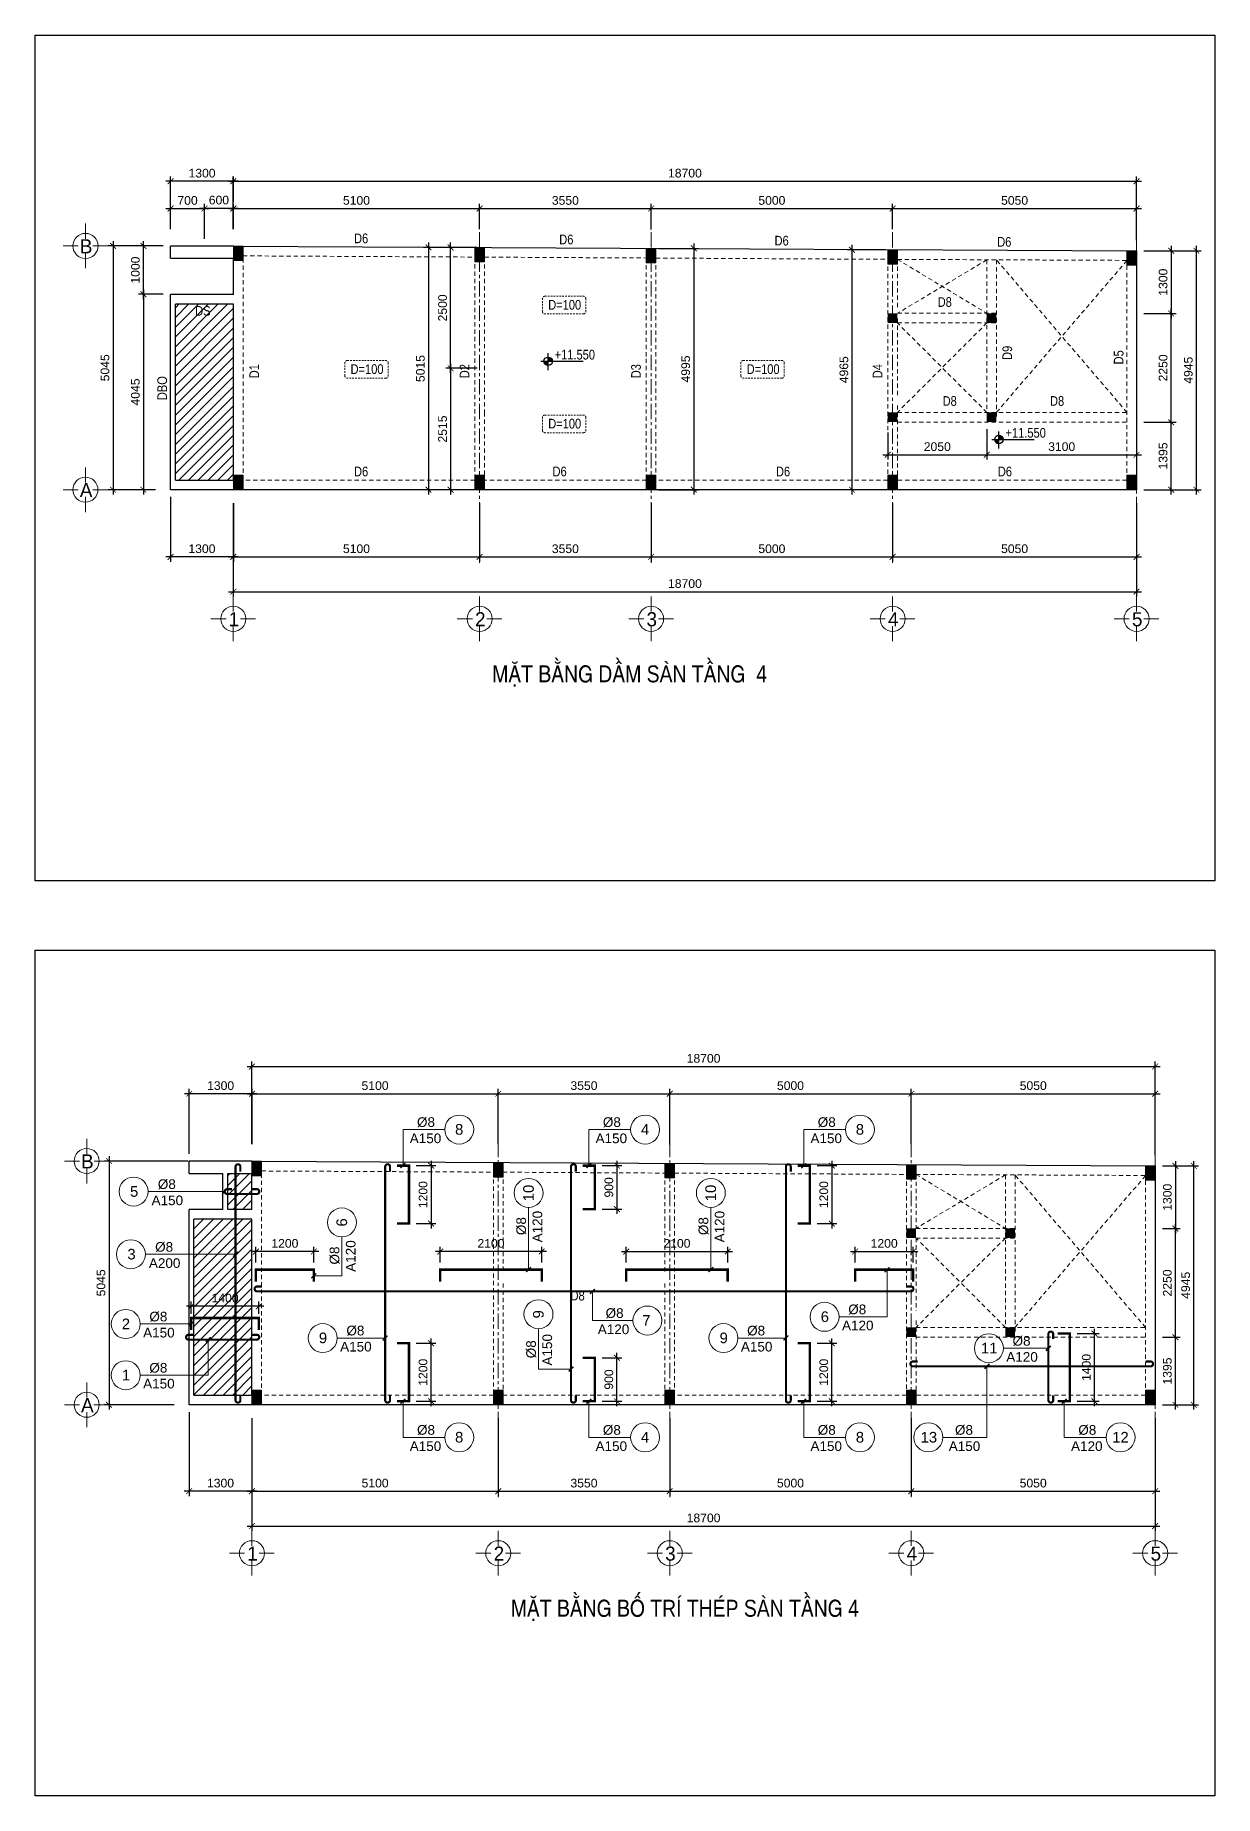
# Model space of a CAD drawing. Header units: millimetres. Extents: x -559287 to -299624, y 2351330 to 2655682.
# Drawn here: x -508897 to -484476, y 2475240 to 2511676 of the extents above; entities that cross this region are included whole.
import ezdxf
from ezdxf.enums import TextEntityAlignment as Align

# ---------------------------------------------------------------- set-up
doc = ezdxf.new("R2010")
doc.units = ezdxf.units.MM
doc.header["$LTSCALE"] = 10
for name, pattern in [('ACAD_ISO04W100', [30, 24, -3, 0, -3]), ('CENTER', [50.8, 31.75, -6.35, 6.35, -6.35]), ('HIDDEN', [0.3, 0.175, -0.125]), ('HIDDENX2', [0.75, 0.5, -0.25])]:
    doc.linetypes.add(name, pattern=pattern)
doc.layers.get('0').update_dxf_attribs({"lineweight": 20})
doc.layers.get('Defpoints').update_dxf_attribs({"lineweight": 20})
for name, color, linetype, lineweight in [('BTCT', 7, 'Continuous', 20), ('Dim', 251, 'Continuous', 15), ('Hatch', 137, 'Continuous', 5), ('kata_text', 7, 'Continuous', 30), ('net bao', 50, 'Continuous', 5), ('Net khuat', 76, 'HIDDENX2', 15), ('Net manh', 8, 'Continuous', 13), ('Net-thay', 252, 'Continuous', 9), ('Text', 54, 'Continuous', 25), ('Thep dai', 2, 'Continuous', 50), ('Thep doc', 140, 'Continuous', 60), ('Tim', 144, 'CENTER', 9), ('Tuong', 1, 'Continuous', 30)]:
    doc.layers.add(name, color=color, linetype=linetype, lineweight=lineweight)
doc.layers.add('L7-03', color=7, linetype='Continuous')
doc.layers.add('ththep', color=3, linetype='Continuous')
doc.styles.add('HELVE', font='VHAVAN.TTF', dxfattribs={"height": 800})
doc.styles.add('IN-NHO', font='VHELVEN.TTF', dxfattribs={"height": 200})
doc.styles.add('kata_text', font='VHELVCN.TTF')
doc.styles.add('NGHIA5', font='arial_0.ttf', dxfattribs={"height": 180})
doc.styles.add('STYLE1-S1', font='VHARIALN.TTF')
doc.styles.add('TEXT', font='VHELVCN.TTF')
doc.dimstyles.new('dim100', dxfattribs={"dimscale": 100, "dimtxt": 180, "dimasz": 1.2, "dimexe": 1, "dimexo": 1.5, "dimgap": 0.75, "dimtad": 1, "dimdec": 0, "dimzin": 0, "dimdsep": 46, "dimtxsty": 'NGHIA5', "dimblk1": 'ARCHTICK', "dimblk2": 'ARCHTICK', "dimsah": 1, "dimcen": 0.09, "dimdle": 1, "dimclrd": 256, "dimclre": 256, "dimclrt": 54, "dimadec": 0, "dimazin": 0, "dimtfac": 1, "dimtdec": 0, "dimtofl": 0, "dimtmove": 2, "dimatfit": 3, "dimfxl": 0, "dimtolj": 1, "dimtzin": 0, "dimarcsym": 0})

msp = doc.modelspace()

# ---------------------------------------------------------------- texts
at = {"layer": 'Text', "style": 'STYLE1-S1'}
for s, height, p in [('D6', 200, (-502295.8, 2507371.6)), ('D6', 200, (-498047.6, 2507348.4)), ('D6', 200, (-493590.2, 2507324)), ('D6', 200, (-488980.7, 2507299.1)), ('DS', 200, (-505583.9, 2505870.5)), ('d=100', 200, (-498275.7, 2505996.7)), ('D8', 200, (-490213.1, 2506054)), ('d=100', 200, (-502367.7, 2504665.6)), ('d=100', 200, (-494168.2, 2504665.6)), ('D8', 200, (-490111, 2504006.4)), ('D8', 200, (-487887.4, 2504006.4)), ('d=100', 200, (-498275.7, 2503537.4)), ('D6', 200, (-502295.8, 2502546.8)), ('D6', 200, (-498186.3, 2502546.8)), ('D6', 200, (-493560.9, 2502546.8)), ('D6', 200, (-488967.5, 2502546.8)), ('mÆt b»ng DÇM sµn tÇng  4', 350, (-499435.9, 2498283.3)), ('D8', 200, (-497814.1, 2485490.2)), ('mÆt b»ng bè trÝ thÐp sµn tÇng 4', 350, (-499050.5, 2478946.4))]:
    msp.add_text(s, height=height, dxfattribs=at).set_placement(p)
for s, p in [('D9', (-488673.3, 2504955.6)), ('D5', (-486366.9, 2504862.4)), ('DBO', (-506168.4, 2504123.1)), ('D1', (-504262.2, 2504576.2)), ('D2', (-499909, 2504576.2)), ('D3', (-496359, 2504576.2)), ('D4', (-491359, 2504576.2))]:
    msp.add_text(s, height=200, rotation=90, dxfattribs=at).set_placement(p)
at = {"layer": 'Text', "ltscale": 3, "style": 'NGHIA5'}
for s, p in [('A150', (-500816.7, 2488746.2)), ('%%C8', (-500806.2, 2489082.1)), ('A150', (-496969.4, 2488746.2)), ('%%C8', (-496958.8, 2489082.1)), ('A150', (-492520.5, 2488746.2)), ('%%C8', (-492510, 2489082.1)), ('%%C8', (-506171.8, 2487798.2)), ('A150', (-506161.3, 2487462.3)), ('%%C8', (-506227.5, 2486500)), ('A200', (-506217, 2486164)), ('%%C8', (-496901.9, 2485129.7)), ('%%C8', (-491878.4, 2485206.3)), ('%%C8', (-506346.9, 2485057.7)), ('%%C8', (-502268.1, 2484767.3)), ('A120', (-496923.9, 2484793.8)), ('%%C8', (-493971.9, 2484767.3)), ('A120', (-491867.9, 2484873.3)), ('A150', (-506336.3, 2484724.7)), ('A150', (-502257.6, 2484434.4)), ('A150', (-493961.3, 2484434.4)), ('%%C8', (-488477.2, 2484555.1)), ('%%C8', (-506346.9, 2483997.5)), ('A120', (-488466.7, 2484222.1)), ('A150', (-506336.3, 2483669.5)), ('%%C8', (-500806.2, 2482711.8)), ('%%C8', (-496958.8, 2482711.8)), ('%%C8', (-492510, 2482711.8)), ('%%C8', (-489668.7, 2482711.8)), ('%%C8', (-487115.8, 2482711.8)), ('A150', (-500816.7, 2482375.9)), ('A150', (-496969.4, 2482375.9)), ('A150', (-492520.5, 2482375.9)), ('A150', (-489658.1, 2482375.9)), ('A120', (-487126.4, 2482375.9))]:
    msp.add_text(s, height=200, dxfattribs=at).set_placement(p, align=Align.CENTER)
at = {"layer": 'Text', "style": 'IN-NHO'}
for s, p in [('8', (-500119.2, 2489031)), ('4', (-496271.8, 2489031)), ('8', (-491823, 2489031)), ('5', (-506847.8, 2487747.1)), ('3', (-506903.5, 2486448.9)), ('2', (-507017.8, 2485006.6)), ('7', (-496243, 2485078.6)), ('6', (-492549.3, 2485155.2)), ('9', (-502939, 2484716.2)), ('9', (-494642.8, 2484716.2)), ('11', (-489148.1, 2484504)), ('1', (-507017.8, 2483946.4)), ('8', (-500119.2, 2482660.7)), ('4', (-496271.8, 2482660.7)), ('8', (-491823, 2482660.7)), ('13', (-490394.6, 2482660.7)), ('12', (-486428.8, 2482660.7))]:
    msp.add_text(s, height=220, dxfattribs=at).set_placement(p, align=Align.MIDDLE_CENTER)
for s, p in [('10', (-498684.9, 2487714.6)), ('10', (-494912.5, 2487714.6)), ('6', (-502550.1, 2487105.8)), ('9', (-498480.6, 2485205))]:
    msp.add_text(s, height=220, rotation=90, dxfattribs=at).set_placement(p, align=Align.MIDDLE_CENTER)
at = {"layer": 'Text', "ltscale": 3, "style": 'NGHIA5'}
for s, p in [('%%C8', (-498736, 2487029.4)), ('A120', (-498400.1, 2487018.9)), ('%%C8', (-494963.6, 2487029.4)), ('A120', (-494627.7, 2487018.9)), ('%%C8', (-502601.2, 2486420.7)), ('A120', (-502265.2, 2486410.1)), ('%%C8', (-498531.6, 2484480.4)), ('A150', (-498195.7, 2484469.8))]:
    msp.add_text(s, height=200, rotation=90, dxfattribs=at).set_placement(p, align=Align.CENTER)

# ---------------------------------------------------------------- blocks, each defined once
blk = doc.blocks.new('_ARCHTICK')
at = {"color": 0, "linetype": 'ByBlock', "const_width": 0.15}
blk.add_lwpolyline([(-0.5, -0.5), (0.5, 0.5)], dxfattribs=at)
blk = doc.blocks.new('*D654')
at = {"layer": 'Defpoints', "color": 0, "transparency": 16777216}
for p in [(-504796, 2502140), (-499696, 2502140), (-499696, 2500880)]:
    blk.add_point(p, dxfattribs=at)
at = {"layer": 'Dim', "lineweight": -2, "transparency": 16777216}
for p, q in [((-504796, 2501990), (-504796, 2500780)), ((-499696, 2501990), (-499696, 2500780)), ((-504896, 2500880), (-499596, 2500880))]:
    blk.add_line(p, q, dxfattribs=at)
at = {"layer": 'Dim', "lineweight": -2, "transparency": 16777216, "xscale": 120, "yscale": 120, "zscale": 120, "rotation": 180}
blk.add_blockref('_ARCHTICK', (-504796, 2500880), dxfattribs=at)
at = {"layer": 'Dim', "lineweight": -2, "transparency": 16777216, "xscale": 120, "yscale": 120, "zscale": 120}
blk.add_blockref('_ARCHTICK', (-499696, 2500880), dxfattribs=at)
at = {"layer": 'Dim', "color": 54, "transparency": 16777216, "insert": (-502246, 2501047), "char_height": 180, "attachment_point": 5, "style": 'NGHIA5'}
blk.add_mtext('\\A1;5100', dxfattribs=at)
blk = doc.blocks.new('*D655')
at = {"layer": 'Defpoints', "color": 0, "transparency": 16777216}
for p in [(-499696, 2502140), (-496146, 2502140), (-496146, 2500880)]:
    blk.add_point(p, dxfattribs=at)
at = {"layer": 'Dim', "lineweight": -2, "transparency": 16777216}
for p, q in [((-499696, 2501990), (-499696, 2500780)), ((-496146, 2501990), (-496146, 2500780)), ((-499796, 2500880), (-496046, 2500880))]:
    blk.add_line(p, q, dxfattribs=at)
at = {"layer": 'Dim', "lineweight": -2, "transparency": 16777216, "xscale": 120, "yscale": 120, "zscale": 120, "rotation": 180}
blk.add_blockref('_ARCHTICK', (-499696, 2500880), dxfattribs=at)
at = {"layer": 'Dim', "lineweight": -2, "transparency": 16777216, "xscale": 120, "yscale": 120, "zscale": 120}
blk.add_blockref('_ARCHTICK', (-496146, 2500880), dxfattribs=at)
at = {"layer": 'Dim', "color": 54, "transparency": 16777216, "insert": (-497921, 2501047), "char_height": 180, "attachment_point": 5, "style": 'NGHIA5'}
blk.add_mtext('\\A1;3550', dxfattribs=at)
blk = doc.blocks.new('*D656')
at = {"layer": 'Defpoints', "color": 0, "transparency": 16777216}
for p in [(-496146, 2502140), (-491146, 2502140), (-491146, 2500880)]:
    blk.add_point(p, dxfattribs=at)
at = {"layer": 'Dim', "lineweight": -2, "transparency": 16777216}
for p, q in [((-496146, 2501990), (-496146, 2500780)), ((-491146, 2501990), (-491146, 2500780)), ((-496246, 2500880), (-491046, 2500880))]:
    blk.add_line(p, q, dxfattribs=at)
at = {"layer": 'Dim', "lineweight": -2, "transparency": 16777216, "xscale": 120, "yscale": 120, "zscale": 120, "rotation": 180}
blk.add_blockref('_ARCHTICK', (-496146, 2500880), dxfattribs=at)
at = {"layer": 'Dim', "lineweight": -2, "transparency": 16777216, "xscale": 120, "yscale": 120, "zscale": 120}
blk.add_blockref('_ARCHTICK', (-491146, 2500880), dxfattribs=at)
at = {"layer": 'Dim', "color": 54, "transparency": 16777216, "insert": (-493646, 2501047), "char_height": 180, "attachment_point": 5, "style": 'NGHIA5'}
blk.add_mtext('\\A1;5000', dxfattribs=at)
blk = doc.blocks.new('*D657')
at = {"layer": 'Defpoints', "color": 0, "transparency": 16777216}
for p in [(-491146, 2502140), (-486096, 2502140), (-486096, 2500880)]:
    blk.add_point(p, dxfattribs=at)
at = {"layer": 'Dim', "lineweight": -2, "transparency": 16777216}
for p, q in [((-491146, 2501990), (-491146, 2500780)), ((-486096, 2501990), (-486096, 2500780)), ((-491246, 2500880), (-485996, 2500880))]:
    blk.add_line(p, q, dxfattribs=at)
at = {"layer": 'Dim', "lineweight": -2, "transparency": 16777216, "xscale": 120, "yscale": 120, "zscale": 120, "rotation": 180}
blk.add_blockref('_ARCHTICK', (-491146, 2500880), dxfattribs=at)
at = {"layer": 'Dim', "lineweight": -2, "transparency": 16777216, "xscale": 120, "yscale": 120, "zscale": 120}
blk.add_blockref('_ARCHTICK', (-486096, 2500880), dxfattribs=at)
at = {"layer": 'Dim', "color": 54, "transparency": 16777216, "insert": (-488621, 2501047), "char_height": 180, "attachment_point": 5, "style": 'NGHIA5'}
blk.add_mtext('\\A1;5050', dxfattribs=at)
blk = doc.blocks.new('*D658')
at = {"layer": 'Defpoints', "color": 0, "transparency": 16777216}
for p in [(-504796, 2502140), (-486096, 2502140), (-486096, 2500159)]:
    blk.add_point(p, dxfattribs=at)
at = {"layer": 'Dim', "lineweight": -2, "transparency": 16777216}
for p, q in [((-504796, 2501990), (-504796, 2500059)), ((-486096, 2501990), (-486096, 2500059)), ((-504896, 2500159), (-485996, 2500159))]:
    blk.add_line(p, q, dxfattribs=at)
at = {"layer": 'Dim', "lineweight": -2, "transparency": 16777216, "xscale": 120, "yscale": 120, "zscale": 120, "rotation": 180}
blk.add_blockref('_ARCHTICK', (-504796, 2500159), dxfattribs=at)
at = {"layer": 'Dim', "lineweight": -2, "transparency": 16777216, "xscale": 120, "yscale": 120, "zscale": 120}
blk.add_blockref('_ARCHTICK', (-486096, 2500159), dxfattribs=at)
at = {"layer": 'Dim', "color": 54, "transparency": 16777216, "insert": (-495446, 2500326), "char_height": 180, "attachment_point": 5, "style": 'NGHIA5'}
blk.add_mtext('\\A1;18700', dxfattribs=at)
blk = doc.blocks.new('truc ngang-helve')
for points in [[(0, -4.8), (0, 0)], [(-2.33, -7.13), (-7.13, -7.13)], [(0, -9.45), (0, -14.26)], [(2.33, -7.13), (7.13, -7.13)]]:
    blk.add_lwpolyline(points)
blk.add_circle((0, -7.13), 4)
at = {"style": 'HELVE'}
blk.add_attdef('A', text='', height=4.5, dxfattribs=at).set_placement((0.03, -7.01), align=Align.MIDDLE_CENTER)
blk = doc.blocks.new('*D659')
at = {"layer": 'Defpoints', "color": 0, "transparency": 16777216}
for p in [(-506096, 2506315), (-506657, 2502270), (-506255, 2502270)]:
    blk.add_point(p, dxfattribs=at)
at = {"layer": 'Dim', "lineweight": -2, "transparency": 16777216}
for p, q in [((-506246, 2506315), (-506757, 2506315)), ((-506657, 2506415), (-506657, 2502170)), ((-506405, 2502270), (-506757, 2502270))]:
    blk.add_line(p, q, dxfattribs=at)
at = {"layer": 'Dim', "lineweight": -2, "transparency": 16777216, "xscale": 120, "yscale": 120, "zscale": 120}
for p, rotation in [((-506657, 2506315), 90), ((-506657, 2502270), 270)]:
    blk.add_blockref('_ARCHTICK', p, dxfattribs=dict(at, rotation=rotation))
at = {"layer": 'Dim', "color": 54, "transparency": 16777216, "insert": (-506823, 2504292), "char_height": 180, "attachment_point": 5, "rotation": 90, "style": 'NGHIA5'}
blk.add_mtext('\\A1;4045', dxfattribs=at)
blk = doc.blocks.new('*D660')
at = {"layer": 'Defpoints', "color": 0, "transparency": 16777216}
for p in [(-499696, 2508089), (-504796, 2507515), (-499696, 2507515)]:
    blk.add_point(p, dxfattribs=at)
at = {"layer": 'Dim', "lineweight": -2, "transparency": 16777216}
for p, q in [((-504896, 2508089), (-499596, 2508089)), ((-504796, 2507665), (-504796, 2508189)), ((-499696, 2507665), (-499696, 2508189))]:
    blk.add_line(p, q, dxfattribs=at)
at = {"layer": 'Dim', "lineweight": -2, "transparency": 16777216, "xscale": 120, "yscale": 120, "zscale": 120, "rotation": 180}
blk.add_blockref('_ARCHTICK', (-504796, 2508089), dxfattribs=at)
at = {"layer": 'Dim', "lineweight": -2, "transparency": 16777216, "xscale": 120, "yscale": 120, "zscale": 120}
blk.add_blockref('_ARCHTICK', (-499696, 2508089), dxfattribs=at)
at = {"layer": 'Dim', "color": 54, "transparency": 16777216, "insert": (-502246, 2508256), "char_height": 180, "attachment_point": 5, "style": 'NGHIA5'}
blk.add_mtext('\\A1;5100', dxfattribs=at)
blk = doc.blocks.new('*D661')
at = {"layer": 'Defpoints', "color": 0, "transparency": 16777216}
for p in [(-496146, 2508089), (-499696, 2507515), (-496146, 2507508)]:
    blk.add_point(p, dxfattribs=at)
at = {"layer": 'Dim', "lineweight": -2, "transparency": 16777216}
for p, q in [((-499796, 2508089), (-496046, 2508089)), ((-499696, 2507665), (-499696, 2508189)), ((-496146, 2507658), (-496146, 2508189))]:
    blk.add_line(p, q, dxfattribs=at)
at = {"layer": 'Dim', "lineweight": -2, "transparency": 16777216, "xscale": 120, "yscale": 120, "zscale": 120, "rotation": 180}
blk.add_blockref('_ARCHTICK', (-499696, 2508089), dxfattribs=at)
at = {"layer": 'Dim', "lineweight": -2, "transparency": 16777216, "xscale": 120, "yscale": 120, "zscale": 120}
blk.add_blockref('_ARCHTICK', (-496146, 2508089), dxfattribs=at)
at = {"layer": 'Dim', "color": 54, "transparency": 16777216, "insert": (-497921, 2508256), "char_height": 180, "attachment_point": 5, "style": 'NGHIA5'}
blk.add_mtext('\\A1;3550', dxfattribs=at)
blk = doc.blocks.new('*D662')
at = {"layer": 'Defpoints', "color": 0, "transparency": 16777216}
for p in [(-491146, 2508089), (-496146, 2507508), (-491146, 2507515)]:
    blk.add_point(p, dxfattribs=at)
at = {"layer": 'Dim', "lineweight": -2, "transparency": 16777216}
for p, q in [((-496246, 2508089), (-491046, 2508089)), ((-496146, 2507658), (-496146, 2508189)), ((-491146, 2507665), (-491146, 2508189))]:
    blk.add_line(p, q, dxfattribs=at)
at = {"layer": 'Dim', "lineweight": -2, "transparency": 16777216, "xscale": 120, "yscale": 120, "zscale": 120, "rotation": 180}
blk.add_blockref('_ARCHTICK', (-496146, 2508089), dxfattribs=at)
at = {"layer": 'Dim', "lineweight": -2, "transparency": 16777216, "xscale": 120, "yscale": 120, "zscale": 120}
blk.add_blockref('_ARCHTICK', (-491146, 2508089), dxfattribs=at)
at = {"layer": 'Dim', "color": 54, "transparency": 16777216, "insert": (-493646, 2508256), "char_height": 180, "attachment_point": 5, "style": 'NGHIA5'}
blk.add_mtext('\\A1;5000', dxfattribs=at)
blk = doc.blocks.new('*D663')
at = {"layer": 'Defpoints', "color": 0, "transparency": 16777216}
for p in [(-486096, 2508089), (-491146, 2507515), (-486096, 2507287)]:
    blk.add_point(p, dxfattribs=at)
at = {"layer": 'Dim', "lineweight": -2, "transparency": 16777216}
for p, q in [((-491246, 2508089), (-485996, 2508089)), ((-491146, 2507665), (-491146, 2508189)), ((-486096, 2507437), (-486096, 2508189))]:
    blk.add_line(p, q, dxfattribs=at)
at = {"layer": 'Dim', "lineweight": -2, "transparency": 16777216, "xscale": 120, "yscale": 120, "zscale": 120, "rotation": 180}
blk.add_blockref('_ARCHTICK', (-491146, 2508089), dxfattribs=at)
at = {"layer": 'Dim', "lineweight": -2, "transparency": 16777216, "xscale": 120, "yscale": 120, "zscale": 120}
blk.add_blockref('_ARCHTICK', (-486096, 2508089), dxfattribs=at)
at = {"layer": 'Dim', "color": 54, "transparency": 16777216, "insert": (-488621, 2508256), "char_height": 180, "attachment_point": 5, "style": 'NGHIA5'}
blk.add_mtext('\\A1;5050', dxfattribs=at)
blk = doc.blocks.new('*D664')
at = {"layer": 'Defpoints', "color": 0, "transparency": 16777216}
for p in [(-486096, 2508653), (-504796, 2507515), (-486096, 2507350)]:
    blk.add_point(p, dxfattribs=at)
at = {"layer": 'Dim', "lineweight": -2, "transparency": 16777216}
for p, q in [((-504896, 2508653), (-485996, 2508653)), ((-504796, 2507665), (-504796, 2508753)), ((-486096, 2507500), (-486096, 2508753))]:
    blk.add_line(p, q, dxfattribs=at)
at = {"layer": 'Dim', "lineweight": -2, "transparency": 16777216, "xscale": 120, "yscale": 120, "zscale": 120, "rotation": 180}
blk.add_blockref('_ARCHTICK', (-504796, 2508653), dxfattribs=at)
at = {"layer": 'Dim', "lineweight": -2, "transparency": 16777216, "xscale": 120, "yscale": 120, "zscale": 120}
blk.add_blockref('_ARCHTICK', (-486096, 2508653), dxfattribs=at)
at = {"layer": 'Dim', "color": 54, "transparency": 16777216, "insert": (-495446, 2508820), "char_height": 180, "attachment_point": 5, "style": 'NGHIA5'}
blk.add_mtext('\\A1;18700', dxfattribs=at)
blk = doc.blocks.new('*D665')
at = {"layer": 'Defpoints', "color": 0, "transparency": 16777216}
for p in [(-486096, 2507215), (-484857, 2507215), (-486096, 2502270)]:
    blk.add_point(p, dxfattribs=at)
at = {"layer": 'Dim', "lineweight": -2, "transparency": 16777216}
for p, q in [((-485946, 2507215), (-484757, 2507215)), ((-484857, 2502170), (-484857, 2507315)), ((-485946, 2502270), (-484757, 2502270))]:
    blk.add_line(p, q, dxfattribs=at)
at = {"layer": 'Dim', "lineweight": -2, "transparency": 16777216, "xscale": 120, "yscale": 120, "zscale": 120}
for p, rotation in [((-484857, 2507215), 90), ((-484857, 2502270), 270)]:
    blk.add_blockref('_ARCHTICK', p, dxfattribs=dict(at, rotation=rotation))
at = {"layer": 'Dim', "color": 54, "transparency": 16777216, "insert": (-485024, 2504743), "char_height": 180, "attachment_point": 5, "rotation": 90, "style": 'NGHIA5'}
blk.add_mtext('\\A1;4945', dxfattribs=at)
blk = doc.blocks.new('*D666')
at = {"layer": 'Defpoints', "color": 0, "transparency": 16777216}
for p in [(-491246, 2503601), (-489196, 2503670), (-489196, 2502993)]:
    blk.add_point(p, dxfattribs=at)
at = {"layer": 'Dim', "lineweight": -2, "transparency": 16777216}
for p, q in [((-489196, 2503520), (-489196, 2502893)), ((-491246, 2503451), (-491246, 2502893)), ((-491346, 2502993), (-489096, 2502993))]:
    blk.add_line(p, q, dxfattribs=at)
at = {"layer": 'Dim', "lineweight": -2, "transparency": 16777216, "xscale": 120, "yscale": 120, "zscale": 120, "rotation": 180}
blk.add_blockref('_ARCHTICK', (-491246, 2502993), dxfattribs=at)
at = {"layer": 'Dim', "lineweight": -2, "transparency": 16777216, "xscale": 120, "yscale": 120, "zscale": 120}
blk.add_blockref('_ARCHTICK', (-489196, 2502993), dxfattribs=at)
at = {"layer": 'Dim', "color": 54, "transparency": 16777216, "insert": (-490221, 2503160), "char_height": 180, "attachment_point": 5, "style": 'NGHIA5'}
blk.add_mtext('\\A1;2050', dxfattribs=at)
blk = doc.blocks.new('*D667')
at = {"layer": 'Defpoints', "color": 0, "transparency": 16777216}
for p in [(-489196, 2503670), (-486096, 2503670), (-486096, 2502993)]:
    blk.add_point(p, dxfattribs=at)
at = {"layer": 'Dim', "lineweight": -2, "transparency": 16777216}
for p, q in [((-489196, 2503520), (-489196, 2502893)), ((-486096, 2503520), (-486096, 2502893)), ((-489296, 2502993), (-485996, 2502993))]:
    blk.add_line(p, q, dxfattribs=at)
at = {"layer": 'Dim', "lineweight": -2, "transparency": 16777216, "xscale": 120, "yscale": 120, "zscale": 120, "rotation": 180}
blk.add_blockref('_ARCHTICK', (-489196, 2502993), dxfattribs=at)
at = {"layer": 'Dim', "lineweight": -2, "transparency": 16777216, "xscale": 120, "yscale": 120, "zscale": 120}
blk.add_blockref('_ARCHTICK', (-486096, 2502993), dxfattribs=at)
at = {"layer": 'Dim', "color": 54, "transparency": 16777216, "insert": (-487646, 2503160), "char_height": 180, "attachment_point": 5, "style": 'NGHIA5'}
blk.add_mtext('\\A1;3100', dxfattribs=at)
blk = doc.blocks.new('*D668')
at = {"layer": 'Defpoints', "color": 0, "transparency": 16777216}
for p in [(-506095, 2502270), (-504795, 2502140), (-506095, 2500880)]:
    blk.add_point(p, dxfattribs=at)
at = {"layer": 'Dim', "lineweight": -2, "transparency": 16777216}
for p, q in [((-506095, 2502120), (-506095, 2500780)), ((-504795, 2501990), (-504795, 2500780)), ((-504695, 2500880), (-506195, 2500880))]:
    blk.add_line(p, q, dxfattribs=at)
at = {"layer": 'Dim', "lineweight": -2, "transparency": 16777216, "xscale": 120, "yscale": 120, "zscale": 120, "rotation": 180}
blk.add_blockref('_ARCHTICK', (-506095, 2500880), dxfattribs=at)
at = {"layer": 'Dim', "lineweight": -2, "transparency": 16777216, "xscale": 120, "yscale": 120, "zscale": 120}
blk.add_blockref('_ARCHTICK', (-504795, 2500880), dxfattribs=at)
at = {"layer": 'Dim', "color": 54, "transparency": 16777216, "insert": (-505445, 2501047), "char_height": 180, "attachment_point": 5, "style": 'NGHIA5'}
blk.add_mtext('\\A1;1300', dxfattribs=at)
blk = doc.blocks.new('*D669')
at = {"layer": 'Defpoints', "color": 0, "transparency": 16777216}
for p in [(-505393, 2508089), (-505393, 2507310), (-504793, 2507515)]:
    blk.add_point(p, dxfattribs=at)
at = {"layer": 'Dim', "lineweight": -2, "transparency": 16777216}
for p, q in [((-504693, 2508089), (-505493, 2508089)), ((-505393, 2507460), (-505393, 2508189)), ((-504793, 2507665), (-504793, 2508189))]:
    blk.add_line(p, q, dxfattribs=at)
at = {"layer": 'Dim', "lineweight": -2, "transparency": 16777216, "xscale": 120, "yscale": 120, "zscale": 120, "rotation": 180}
blk.add_blockref('_ARCHTICK', (-505393, 2508089), dxfattribs=at)
at = {"layer": 'Dim', "lineweight": -2, "transparency": 16777216, "xscale": 120, "yscale": 120, "zscale": 120}
blk.add_blockref('_ARCHTICK', (-504793, 2508089), dxfattribs=at)
at = {"layer": 'Dim', "color": 54, "transparency": 16777216, "insert": (-505093, 2508263), "char_height": 180, "attachment_point": 5, "style": 'NGHIA5'}
blk.add_mtext('\\A1;600', dxfattribs=at)
blk = doc.blocks.new('*D670')
at = {"layer": 'Defpoints', "color": 0, "transparency": 16777216}
for p in [(-506093, 2508653), (-504793, 2508079), (-506093, 2507874)]:
    blk.add_point(p, dxfattribs=at)
at = {"layer": 'Dim', "lineweight": -2, "transparency": 16777216}
for p, q in [((-504693, 2508653), (-506193, 2508653)), ((-506093, 2508024), (-506093, 2508753)), ((-504793, 2508229), (-504793, 2508753))]:
    blk.add_line(p, q, dxfattribs=at)
at = {"layer": 'Dim', "lineweight": -2, "transparency": 16777216, "xscale": 120, "yscale": 120, "zscale": 120, "rotation": 180}
blk.add_blockref('_ARCHTICK', (-506093, 2508653), dxfattribs=at)
at = {"layer": 'Dim', "lineweight": -2, "transparency": 16777216, "xscale": 120, "yscale": 120, "zscale": 120}
blk.add_blockref('_ARCHTICK', (-504793, 2508653), dxfattribs=at)
at = {"layer": 'Dim', "color": 54, "transparency": 16777216, "insert": (-505443, 2508820), "char_height": 180, "attachment_point": 5, "style": 'NGHIA5'}
blk.add_mtext('\\A1;1300', dxfattribs=at)
blk = doc.blocks.new('*D671')
at = {"layer": 'Defpoints', "color": 0, "transparency": 16777216}
for p in [(-505393, 2508089), (-506093, 2507515), (-505393, 2507310)]:
    blk.add_point(p, dxfattribs=at)
at = {"layer": 'Dim', "lineweight": -2, "transparency": 16777216}
for p, q in [((-506193, 2508089), (-505293, 2508089)), ((-506093, 2507665), (-506093, 2508189)), ((-505393, 2507460), (-505393, 2508189))]:
    blk.add_line(p, q, dxfattribs=at)
at = {"layer": 'Dim', "lineweight": -2, "transparency": 16777216, "xscale": 120, "yscale": 120, "zscale": 120, "rotation": 180}
blk.add_blockref('_ARCHTICK', (-506093, 2508089), dxfattribs=at)
at = {"layer": 'Dim', "lineweight": -2, "transparency": 16777216, "xscale": 120, "yscale": 120, "zscale": 120}
blk.add_blockref('_ARCHTICK', (-505393, 2508089), dxfattribs=at)
at = {"layer": 'Dim', "color": 54, "transparency": 16777216, "insert": (-505743, 2508256), "char_height": 180, "attachment_point": 5, "style": 'NGHIA5'}
blk.add_mtext('\\A1;700', dxfattribs=at)
blk = doc.blocks.new('*D674')
at = {"layer": 'Defpoints', "color": 0, "transparency": 16777216}
for p in [(-499696, 2507285), (-500755, 2502270), (-499696, 2502270)]:
    blk.add_point(p, dxfattribs=at)
at = {"layer": 'Dim', "lineweight": -2, "transparency": 16777216}
for p, q in [((-499846, 2507285), (-500855, 2507285)), ((-500755, 2507385), (-500755, 2502170)), ((-499846, 2502270), (-500855, 2502270))]:
    blk.add_line(p, q, dxfattribs=at)
at = {"layer": 'Dim', "lineweight": -2, "transparency": 16777216, "xscale": 120, "yscale": 120, "zscale": 120}
for p, rotation in [((-500755, 2507285), 90), ((-500755, 2502270), 270)]:
    blk.add_blockref('_ARCHTICK', p, dxfattribs=dict(at, rotation=rotation))
at = {"layer": 'Dim', "color": 54, "transparency": 16777216, "insert": (-500922, 2504777), "char_height": 180, "attachment_point": 5, "rotation": 90, "style": 'NGHIA5'}
blk.add_mtext('\\A1;5015', dxfattribs=at)
blk = doc.blocks.new('*D672')
at = {"layer": 'Defpoints', "color": 0, "transparency": 16777216}
for p in [(-496146, 2507265), (-496146, 2502270), (-495263, 2502270)]:
    blk.add_point(p, dxfattribs=at)
at = {"layer": 'Dim', "lineweight": -2, "transparency": 16777216}
for p, q in [((-495996, 2507265), (-495163, 2507265)), ((-495263, 2507365), (-495263, 2502170)), ((-495996, 2502270), (-495163, 2502270))]:
    blk.add_line(p, q, dxfattribs=at)
at = {"layer": 'Dim', "lineweight": -2, "transparency": 16777216, "xscale": 120, "yscale": 120, "zscale": 120}
for p, rotation in [((-495263, 2507265), 90), ((-495263, 2502270), 270)]:
    blk.add_blockref('_ARCHTICK', p, dxfattribs=dict(at, rotation=rotation))
at = {"layer": 'Dim', "color": 54, "transparency": 16777216, "insert": (-495430, 2504768), "char_height": 180, "attachment_point": 5, "rotation": 90, "style": 'NGHIA5'}
blk.add_mtext('\\A1;4995', dxfattribs=at)
blk = doc.blocks.new('*D673')
at = {"layer": 'Defpoints', "color": 0, "transparency": 16777216}
for p in [(-491987, 2507235), (-491146, 2507235), (-491146, 2502270)]:
    blk.add_point(p, dxfattribs=at)
at = {"layer": 'Dim', "lineweight": -2, "transparency": 16777216}
for p, q in [((-491296, 2507235), (-492087, 2507235)), ((-491987, 2502170), (-491987, 2507335)), ((-491296, 2502270), (-492087, 2502270))]:
    blk.add_line(p, q, dxfattribs=at)
at = {"layer": 'Dim', "lineweight": -2, "transparency": 16777216, "xscale": 120, "yscale": 120, "zscale": 120}
for p, rotation in [((-491987, 2507235), 90), ((-491987, 2502270), 270)]:
    blk.add_blockref('_ARCHTICK', p, dxfattribs=dict(at, rotation=rotation))
at = {"layer": 'Dim', "color": 54, "transparency": 16777216, "insert": (-492154, 2504753), "char_height": 180, "attachment_point": 5, "rotation": 90, "style": 'NGHIA5'}
blk.add_mtext('\\A1;4965', dxfattribs=at)
blk = doc.blocks.new('*D649')
at = {"layer": 'Defpoints', "color": 0, "transparency": 16777216}
for p in [(-506420, 2507315), (-507285, 2502270), (-506507, 2502270)]:
    blk.add_point(p, dxfattribs=at)
at = {"layer": 'Dim', "lineweight": -2, "transparency": 16777216}
for p, q in [((-506570, 2507315), (-507385, 2507315)), ((-507285, 2507415), (-507285, 2502170)), ((-506657, 2502270), (-507385, 2502270))]:
    blk.add_line(p, q, dxfattribs=at)
at = {"layer": 'Dim', "lineweight": -2, "transparency": 16777216, "xscale": 120, "yscale": 120, "zscale": 120}
for p, rotation in [((-507285, 2507315), 90), ((-507285, 2502270), 270)]:
    blk.add_blockref('_ARCHTICK', p, dxfattribs=dict(at, rotation=rotation))
at = {"layer": 'Dim', "color": 54, "transparency": 16777216, "insert": (-507452, 2504793), "char_height": 180, "attachment_point": 5, "rotation": 90, "style": 'NGHIA5'}
blk.add_mtext('\\A1;5045', dxfattribs=at)
blk = doc.blocks.new('*D650')
at = {"layer": 'Defpoints', "color": 0, "transparency": 16777216}
for p in [(-506657, 2507315), (-506096, 2507315), (-506096, 2506315)]:
    blk.add_point(p, dxfattribs=at)
at = {"layer": 'Dim', "lineweight": -2, "transparency": 16777216}
for p, q in [((-506246, 2507315), (-506757, 2507315)), ((-506657, 2506215), (-506657, 2507415)), ((-506246, 2506315), (-506757, 2506315))]:
    blk.add_line(p, q, dxfattribs=at)
at = {"layer": 'Dim', "lineweight": -2, "transparency": 16777216, "xscale": 120, "yscale": 120, "zscale": 120}
for p, rotation in [((-506657, 2507315), 90), ((-506657, 2506315), 270)]:
    blk.add_blockref('_ARCHTICK', p, dxfattribs=dict(at, rotation=rotation))
at = {"layer": 'Dim', "color": 54, "transparency": 16777216, "insert": (-506823, 2506815), "char_height": 180, "attachment_point": 5, "rotation": 90, "style": 'NGHIA5'}
blk.add_mtext('\\A1;1000', dxfattribs=at)
blk = doc.blocks.new('*D651')
at = {"layer": 'Defpoints', "color": 0, "transparency": 16777216}
for p in [(-486096, 2503665), (-485379, 2503665), (-486096, 2502270)]:
    blk.add_point(p, dxfattribs=at)
at = {"layer": 'Dim', "lineweight": -2, "transparency": 16777216}
for p, q in [((-485946, 2503665), (-485279, 2503665)), ((-485379, 2502170), (-485379, 2503765)), ((-485946, 2502270), (-485279, 2502270))]:
    blk.add_line(p, q, dxfattribs=at)
at = {"layer": 'Dim', "lineweight": -2, "transparency": 16777216, "xscale": 120, "yscale": 120, "zscale": 120}
for p, rotation in [((-485379, 2503665), 90), ((-485379, 2502270), 270)]:
    blk.add_blockref('_ARCHTICK', p, dxfattribs=dict(at, rotation=rotation))
at = {"layer": 'Dim', "color": 54, "transparency": 16777216, "insert": (-485546, 2502968), "char_height": 180, "attachment_point": 5, "rotation": 90, "style": 'NGHIA5'}
blk.add_mtext('\\A1;1395', dxfattribs=at)
blk = doc.blocks.new('*D652')
at = {"layer": 'Defpoints', "color": 0, "transparency": 16777216}
for p in [(-486096, 2505915), (-485379, 2505915), (-486096, 2503665)]:
    blk.add_point(p, dxfattribs=at)
at = {"layer": 'Dim', "lineweight": -2, "transparency": 16777216}
for p, q in [((-485946, 2505915), (-485279, 2505915)), ((-485379, 2503565), (-485379, 2506015)), ((-485946, 2503665), (-485279, 2503665))]:
    blk.add_line(p, q, dxfattribs=at)
at = {"layer": 'Dim', "lineweight": -2, "transparency": 16777216, "xscale": 120, "yscale": 120, "zscale": 120}
for p, rotation in [((-485379, 2505915), 90), ((-485379, 2503665), 270)]:
    blk.add_blockref('_ARCHTICK', p, dxfattribs=dict(at, rotation=rotation))
at = {"layer": 'Dim', "color": 54, "transparency": 16777216, "insert": (-485546, 2504790), "char_height": 180, "attachment_point": 5, "rotation": 90, "style": 'NGHIA5'}
blk.add_mtext('\\A1;2250', dxfattribs=at)
blk = doc.blocks.new('*D653')
at = {"layer": 'Defpoints', "color": 0, "transparency": 16777216}
for p in [(-486096, 2507215), (-486096, 2505915), (-485379, 2505915)]:
    blk.add_point(p, dxfattribs=at)
at = {"layer": 'Dim', "lineweight": -2, "transparency": 16777216}
for p, q in [((-485946, 2507215), (-485279, 2507215)), ((-485379, 2507315), (-485379, 2505815)), ((-485946, 2505915), (-485279, 2505915))]:
    blk.add_line(p, q, dxfattribs=at)
at = {"layer": 'Dim', "lineweight": -2, "transparency": 16777216, "xscale": 120, "yscale": 120, "zscale": 120}
for p, rotation in [((-485379, 2507215), 90), ((-485379, 2505915), 270)]:
    blk.add_blockref('_ARCHTICK', p, dxfattribs=dict(at, rotation=rotation))
at = {"layer": 'Dim', "color": 54, "transparency": 16777216, "insert": (-485546, 2506565), "char_height": 180, "attachment_point": 5, "rotation": 90, "style": 'NGHIA5'}
blk.add_mtext('\\A1;1300', dxfattribs=at)
blk = doc.blocks.new('*D678')
at = {"layer": 'Defpoints', "color": 0, "transparency": 16777216}
for p in [(-504410, 2483202), (-499311, 2483202), (-499311, 2481543)]:
    blk.add_point(p, dxfattribs=at)
at = {"layer": 'Dim', "lineweight": -2, "transparency": 16777216}
for p, q in [((-504410, 2483052), (-504410, 2481443)), ((-499311, 2483052), (-499311, 2481443)), ((-504510, 2481543), (-499211, 2481543))]:
    blk.add_line(p, q, dxfattribs=at)
at = {"layer": 'Dim', "lineweight": -2, "transparency": 16777216, "xscale": 120, "yscale": 120, "zscale": 120, "rotation": 180}
blk.add_blockref('_ARCHTICK', (-504410, 2481543), dxfattribs=at)
at = {"layer": 'Dim', "lineweight": -2, "transparency": 16777216, "xscale": 120, "yscale": 120, "zscale": 120}
blk.add_blockref('_ARCHTICK', (-499311, 2481543), dxfattribs=at)
at = {"layer": 'Dim', "color": 54, "transparency": 16777216, "insert": (-501860, 2481710), "char_height": 180, "attachment_point": 5, "style": 'NGHIA5'}
blk.add_mtext('\\A1;5100', dxfattribs=at)
blk = doc.blocks.new('*D679')
at = {"layer": 'Defpoints', "color": 0, "transparency": 16777216}
for p in [(-499311, 2483202), (-495761, 2483202), (-495761, 2481543)]:
    blk.add_point(p, dxfattribs=at)
at = {"layer": 'Dim', "lineweight": -2, "transparency": 16777216}
for p, q in [((-499311, 2483052), (-499311, 2481443)), ((-495761, 2483052), (-495761, 2481443)), ((-499411, 2481543), (-495661, 2481543))]:
    blk.add_line(p, q, dxfattribs=at)
at = {"layer": 'Dim', "lineweight": -2, "transparency": 16777216, "xscale": 120, "yscale": 120, "zscale": 120, "rotation": 180}
blk.add_blockref('_ARCHTICK', (-499311, 2481543), dxfattribs=at)
at = {"layer": 'Dim', "lineweight": -2, "transparency": 16777216, "xscale": 120, "yscale": 120, "zscale": 120}
blk.add_blockref('_ARCHTICK', (-495761, 2481543), dxfattribs=at)
at = {"layer": 'Dim', "color": 54, "transparency": 16777216, "insert": (-497536, 2481710), "char_height": 180, "attachment_point": 5, "style": 'NGHIA5'}
blk.add_mtext('\\A1;3550', dxfattribs=at)
blk = doc.blocks.new('*D680')
at = {"layer": 'Defpoints', "color": 0, "transparency": 16777216}
for p in [(-495761, 2483202), (-490761, 2483202), (-490761, 2481543)]:
    blk.add_point(p, dxfattribs=at)
at = {"layer": 'Dim', "lineweight": -2, "transparency": 16777216}
for p, q in [((-495761, 2483052), (-495761, 2481443)), ((-490761, 2483052), (-490761, 2481443)), ((-495861, 2481543), (-490661, 2481543))]:
    blk.add_line(p, q, dxfattribs=at)
at = {"layer": 'Dim', "lineweight": -2, "transparency": 16777216, "xscale": 120, "yscale": 120, "zscale": 120, "rotation": 180}
blk.add_blockref('_ARCHTICK', (-495761, 2481543), dxfattribs=at)
at = {"layer": 'Dim', "lineweight": -2, "transparency": 16777216, "xscale": 120, "yscale": 120, "zscale": 120}
blk.add_blockref('_ARCHTICK', (-490761, 2481543), dxfattribs=at)
at = {"layer": 'Dim', "color": 54, "transparency": 16777216, "insert": (-493261, 2481710), "char_height": 180, "attachment_point": 5, "style": 'NGHIA5'}
blk.add_mtext('\\A1;5000', dxfattribs=at)
blk = doc.blocks.new('*D681')
at = {"layer": 'Defpoints', "color": 0, "transparency": 16777216}
for p in [(-490761, 2483202), (-485711, 2483202), (-485711, 2481543)]:
    blk.add_point(p, dxfattribs=at)
at = {"layer": 'Dim', "lineweight": -2, "transparency": 16777216}
for p, q in [((-490761, 2483052), (-490761, 2481443)), ((-485711, 2483052), (-485711, 2481443)), ((-490861, 2481543), (-485611, 2481543))]:
    blk.add_line(p, q, dxfattribs=at)
at = {"layer": 'Dim', "lineweight": -2, "transparency": 16777216, "xscale": 120, "yscale": 120, "zscale": 120, "rotation": 180}
blk.add_blockref('_ARCHTICK', (-490761, 2481543), dxfattribs=at)
at = {"layer": 'Dim', "lineweight": -2, "transparency": 16777216, "xscale": 120, "yscale": 120, "zscale": 120}
blk.add_blockref('_ARCHTICK', (-485711, 2481543), dxfattribs=at)
at = {"layer": 'Dim', "color": 54, "transparency": 16777216, "insert": (-488236, 2481710), "char_height": 180, "attachment_point": 5, "style": 'NGHIA5'}
blk.add_mtext('\\A1;5050', dxfattribs=at)
blk = doc.blocks.new('*D682')
at = {"layer": 'Defpoints', "color": 0, "transparency": 16777216}
for p in [(-504410, 2483202), (-485711, 2483202), (-485711, 2480822)]:
    blk.add_point(p, dxfattribs=at)
at = {"layer": 'Dim', "lineweight": -2, "transparency": 16777216}
for p, q in [((-504410, 2483052), (-504410, 2480722)), ((-485711, 2483052), (-485711, 2480722)), ((-504510, 2480822), (-485611, 2480822))]:
    blk.add_line(p, q, dxfattribs=at)
at = {"layer": 'Dim', "lineweight": -2, "transparency": 16777216, "xscale": 120, "yscale": 120, "zscale": 120, "rotation": 180}
blk.add_blockref('_ARCHTICK', (-504410, 2480822), dxfattribs=at)
at = {"layer": 'Dim', "lineweight": -2, "transparency": 16777216, "xscale": 120, "yscale": 120, "zscale": 120}
blk.add_blockref('_ARCHTICK', (-485711, 2480822), dxfattribs=at)
at = {"layer": 'Dim', "color": 54, "transparency": 16777216, "insert": (-495060, 2480989), "char_height": 180, "attachment_point": 5, "style": 'NGHIA5'}
blk.add_mtext('\\A1;18700', dxfattribs=at)
blk = doc.blocks.new('*D683')
at = {"layer": 'Defpoints', "color": 0, "transparency": 16777216}
for p in [(-505580, 2488377), (-507369, 2483332), (-505869, 2483332)]:
    blk.add_point(p, dxfattribs=at)
at = {"layer": 'Dim', "lineweight": -2, "transparency": 16777216}
for p, q in [((-505730, 2488377), (-507469, 2488377)), ((-507369, 2488477), (-507369, 2483232)), ((-506019, 2483332), (-507469, 2483332))]:
    blk.add_line(p, q, dxfattribs=at)
at = {"layer": 'Dim', "lineweight": -2, "transparency": 16777216, "xscale": 120, "yscale": 120, "zscale": 120}
for p, rotation in [((-507369, 2488377), 90), ((-507369, 2483332), 270)]:
    blk.add_blockref('_ARCHTICK', p, dxfattribs=dict(at, rotation=rotation))
at = {"layer": 'Dim', "color": 54, "transparency": 16777216, "insert": (-507535, 2485855), "char_height": 180, "attachment_point": 5, "rotation": 90, "style": 'NGHIA5'}
blk.add_mtext('\\A1;5045', dxfattribs=at)
blk = doc.blocks.new('*D684')
at = {"layer": 'Defpoints', "color": 0, "transparency": 16777216}
for p in [(-499311, 2489769), (-504410, 2488576), (-499311, 2488576)]:
    blk.add_point(p, dxfattribs=at)
at = {"layer": 'Dim', "lineweight": -2, "transparency": 16777216}
for p, q in [((-504510, 2489769), (-499211, 2489769)), ((-504410, 2488726), (-504410, 2489869)), ((-499311, 2488726), (-499311, 2489869))]:
    blk.add_line(p, q, dxfattribs=at)
at = {"layer": 'Dim', "lineweight": -2, "transparency": 16777216, "xscale": 120, "yscale": 120, "zscale": 120, "rotation": 180}
blk.add_blockref('_ARCHTICK', (-504410, 2489769), dxfattribs=at)
at = {"layer": 'Dim', "lineweight": -2, "transparency": 16777216, "xscale": 120, "yscale": 120, "zscale": 120}
blk.add_blockref('_ARCHTICK', (-499311, 2489769), dxfattribs=at)
at = {"layer": 'Dim', "color": 54, "transparency": 16777216, "insert": (-501861, 2489936), "char_height": 180, "attachment_point": 5, "style": 'NGHIA5'}
blk.add_mtext('\\A1;5100', dxfattribs=at)
blk = doc.blocks.new('*D685')
at = {"layer": 'Defpoints', "color": 0, "transparency": 16777216}
for p in [(-495761, 2489769), (-499311, 2488576), (-495761, 2488570)]:
    blk.add_point(p, dxfattribs=at)
at = {"layer": 'Dim', "lineweight": -2, "transparency": 16777216}
for p, q in [((-499411, 2489769), (-495661, 2489769)), ((-499311, 2488726), (-499311, 2489869)), ((-495761, 2488720), (-495761, 2489869))]:
    blk.add_line(p, q, dxfattribs=at)
at = {"layer": 'Dim', "lineweight": -2, "transparency": 16777216, "xscale": 120, "yscale": 120, "zscale": 120, "rotation": 180}
blk.add_blockref('_ARCHTICK', (-499311, 2489769), dxfattribs=at)
at = {"layer": 'Dim', "lineweight": -2, "transparency": 16777216, "xscale": 120, "yscale": 120, "zscale": 120}
blk.add_blockref('_ARCHTICK', (-495761, 2489769), dxfattribs=at)
at = {"layer": 'Dim', "color": 54, "transparency": 16777216, "insert": (-497536, 2489936), "char_height": 180, "attachment_point": 5, "style": 'NGHIA5'}
blk.add_mtext('\\A1;3550', dxfattribs=at)
blk = doc.blocks.new('*D686')
at = {"layer": 'Defpoints', "color": 0, "transparency": 16777216}
for p in [(-490761, 2489769), (-490761, 2488576), (-495761, 2488570)]:
    blk.add_point(p, dxfattribs=at)
at = {"layer": 'Dim', "lineweight": -2, "transparency": 16777216}
for p, q in [((-495861, 2489769), (-490661, 2489769)), ((-495761, 2488720), (-495761, 2489869)), ((-490761, 2488726), (-490761, 2489869))]:
    blk.add_line(p, q, dxfattribs=at)
at = {"layer": 'Dim', "lineweight": -2, "transparency": 16777216, "xscale": 120, "yscale": 120, "zscale": 120, "rotation": 180}
blk.add_blockref('_ARCHTICK', (-495761, 2489769), dxfattribs=at)
at = {"layer": 'Dim', "lineweight": -2, "transparency": 16777216, "xscale": 120, "yscale": 120, "zscale": 120}
blk.add_blockref('_ARCHTICK', (-490761, 2489769), dxfattribs=at)
at = {"layer": 'Dim', "color": 54, "transparency": 16777216, "insert": (-493261, 2489936), "char_height": 180, "attachment_point": 5, "style": 'NGHIA5'}
blk.add_mtext('\\A1;5000', dxfattribs=at)
blk = doc.blocks.new('*D687')
at = {"layer": 'Defpoints', "color": 0, "transparency": 16777216}
for p in [(-485710, 2489769), (-490761, 2488576), (-485710, 2488348)]:
    blk.add_point(p, dxfattribs=at)
at = {"layer": 'Dim', "lineweight": -2, "transparency": 16777216}
for p, q in [((-490861, 2489769), (-485610, 2489769)), ((-490761, 2488726), (-490761, 2489869)), ((-485710, 2488498), (-485710, 2489869))]:
    blk.add_line(p, q, dxfattribs=at)
at = {"layer": 'Dim', "lineweight": -2, "transparency": 16777216, "xscale": 120, "yscale": 120, "zscale": 120, "rotation": 180}
blk.add_blockref('_ARCHTICK', (-490761, 2489769), dxfattribs=at)
at = {"layer": 'Dim', "lineweight": -2, "transparency": 16777216, "xscale": 120, "yscale": 120, "zscale": 120}
blk.add_blockref('_ARCHTICK', (-485710, 2489769), dxfattribs=at)
at = {"layer": 'Dim', "color": 54, "transparency": 16777216, "insert": (-488235, 2489936), "char_height": 180, "attachment_point": 5, "style": 'NGHIA5'}
blk.add_mtext('\\A1;5050', dxfattribs=at)
blk = doc.blocks.new('*D688')
at = {"layer": 'Defpoints', "color": 0, "transparency": 16777216}
for p in [(-485710, 2490333), (-504410, 2488576), (-485710, 2488412)]:
    blk.add_point(p, dxfattribs=at)
at = {"layer": 'Dim', "lineweight": -2, "transparency": 16777216}
for p, q in [((-504410, 2488726), (-504410, 2490433)), ((-485710, 2488562), (-485710, 2490433)), ((-504510, 2490333), (-485610, 2490333))]:
    blk.add_line(p, q, dxfattribs=at)
at = {"layer": 'Dim', "lineweight": -2, "transparency": 16777216, "xscale": 120, "yscale": 120, "zscale": 120, "rotation": 180}
blk.add_blockref('_ARCHTICK', (-504410, 2490333), dxfattribs=at)
at = {"layer": 'Dim', "lineweight": -2, "transparency": 16777216, "xscale": 120, "yscale": 120, "zscale": 120}
blk.add_blockref('_ARCHTICK', (-485710, 2490333), dxfattribs=at)
at = {"layer": 'Dim', "color": 54, "transparency": 16777216, "insert": (-495060, 2490500), "char_height": 180, "attachment_point": 5, "style": 'NGHIA5'}
blk.add_mtext('\\A1;18700', dxfattribs=at)
blk = doc.blocks.new('*D689')
at = {"layer": 'Defpoints', "color": 0, "transparency": 16777216}
for p in [(-485711, 2488277), (-484911, 2488277), (-485711, 2483332)]:
    blk.add_point(p, dxfattribs=at)
at = {"layer": 'Dim', "lineweight": -2, "transparency": 16777216}
for p, q in [((-485561, 2488277), (-484811, 2488277)), ((-484911, 2483232), (-484911, 2488377)), ((-485561, 2483332), (-484811, 2483332))]:
    blk.add_line(p, q, dxfattribs=at)
at = {"layer": 'Dim', "lineweight": -2, "transparency": 16777216, "xscale": 120, "yscale": 120, "zscale": 120}
for p, rotation in [((-484911, 2488277), 90), ((-484911, 2483332), 270)]:
    blk.add_blockref('_ARCHTICK', p, dxfattribs=dict(at, rotation=rotation))
at = {"layer": 'Dim', "color": 54, "transparency": 16777216, "insert": (-485078, 2485805), "char_height": 180, "attachment_point": 5, "rotation": 90, "style": 'NGHIA5'}
blk.add_mtext('\\A1;4945', dxfattribs=at)
blk = doc.blocks.new('*D690')
at = {"layer": 'Defpoints', "color": 0, "transparency": 16777216}
for p in [(-501158, 2484605), (-500700, 2484605), (-501158, 2483405)]:
    blk.add_point(p, dxfattribs=at)
at = {"layer": 'Dim', "lineweight": -2, "transparency": 16777216}
for p, q in [((-501008, 2484605), (-500600, 2484605)), ((-500700, 2483305), (-500700, 2484705)), ((-501008, 2483405), (-500600, 2483405))]:
    blk.add_line(p, q, dxfattribs=at)
at = {"layer": 'Dim', "lineweight": -2, "transparency": 16777216, "xscale": 120, "yscale": 120, "zscale": 120}
for p, rotation in [((-500700, 2484605), 90), ((-500700, 2483405), 270)]:
    blk.add_blockref('_ARCHTICK', p, dxfattribs=dict(at, rotation=rotation))
at = {"layer": 'Dim', "color": 54, "transparency": 16777216, "insert": (-500867, 2484005), "char_height": 180, "attachment_point": 5, "rotation": 90, "style": 'NGHIA5'}
blk.add_mtext('\\A1;1200', dxfattribs=at)
blk = doc.blocks.new('*D691')
at = {"layer": 'Defpoints', "color": 0, "ltscale": 3, "transparency": 16777216}
for p in [(-504328, 2486504), (-504328, 2486128), (-503128, 2486128)]:
    blk.add_point(p, dxfattribs=at)
at = {"layer": 'Dim', "lineweight": -2, "ltscale": 3, "transparency": 16777216}
for p, q in [((-503028, 2486504), (-504428, 2486504)), ((-504328, 2486278), (-504328, 2486604)), ((-503128, 2486278), (-503128, 2486604))]:
    blk.add_line(p, q, dxfattribs=at)
at = {"layer": 'Dim', "lineweight": -2, "ltscale": 3, "transparency": 16777216, "xscale": 120, "yscale": 120, "zscale": 120, "rotation": 180}
blk.add_blockref('_ARCHTICK', (-504328, 2486504), dxfattribs=at)
at = {"layer": 'Dim', "lineweight": -2, "ltscale": 3, "transparency": 16777216, "xscale": 120, "yscale": 120, "zscale": 120}
blk.add_blockref('_ARCHTICK', (-503128, 2486504), dxfattribs=at)
at = {"layer": 'Dim', "color": 54, "ltscale": 3, "transparency": 16777216, "insert": (-503728, 2486671), "char_height": 180, "attachment_point": 5, "style": 'NGHIA5'}
blk.add_mtext('\\A1;1200', dxfattribs=at)
blk = doc.blocks.new('*D700')
at = {"layer": 'Defpoints', "color": 0, "ltscale": 3, "transparency": 16777216}
for p in [(-500511, 2486504), (-500511, 2486128), (-498411, 2486128)]:
    blk.add_point(p, dxfattribs=at)
at = {"layer": 'Dim', "lineweight": -2, "ltscale": 3, "transparency": 16777216}
for p, q in [((-498311, 2486504), (-500611, 2486504)), ((-500511, 2486278), (-500511, 2486604)), ((-498411, 2486278), (-498411, 2486604))]:
    blk.add_line(p, q, dxfattribs=at)
at = {"layer": 'Dim', "lineweight": -2, "ltscale": 3, "transparency": 16777216, "xscale": 120, "yscale": 120, "zscale": 120, "rotation": 180}
blk.add_blockref('_ARCHTICK', (-500511, 2486504), dxfattribs=at)
at = {"layer": 'Dim', "lineweight": -2, "ltscale": 3, "transparency": 16777216, "xscale": 120, "yscale": 120, "zscale": 120}
blk.add_blockref('_ARCHTICK', (-498411, 2486504), dxfattribs=at)
at = {"layer": 'Dim', "color": 54, "ltscale": 3, "transparency": 16777216, "insert": (-499461, 2486671), "char_height": 180, "attachment_point": 5, "style": 'NGHIA5'}
blk.add_mtext('\\A1;2100', dxfattribs=at)
blk = doc.blocks.new('*D701')
at = {"layer": 'Defpoints', "color": 0, "ltscale": 3, "transparency": 16777216}
for p in [(-494561, 2486504), (-496661, 2486128), (-494561, 2486128)]:
    blk.add_point(p, dxfattribs=at)
at = {"layer": 'Dim', "lineweight": -2, "ltscale": 3, "transparency": 16777216}
for p, q in [((-496761, 2486504), (-494461, 2486504)), ((-496661, 2486278), (-496661, 2486604)), ((-494561, 2486278), (-494561, 2486604))]:
    blk.add_line(p, q, dxfattribs=at)
at = {"layer": 'Dim', "lineweight": -2, "ltscale": 3, "transparency": 16777216, "xscale": 120, "yscale": 120, "zscale": 120, "rotation": 180}
blk.add_blockref('_ARCHTICK', (-496661, 2486504), dxfattribs=at)
at = {"layer": 'Dim', "lineweight": -2, "ltscale": 3, "transparency": 16777216, "xscale": 120, "yscale": 120, "zscale": 120}
blk.add_blockref('_ARCHTICK', (-494561, 2486504), dxfattribs=at)
at = {"layer": 'Dim', "color": 54, "ltscale": 3, "transparency": 16777216, "insert": (-495611, 2486671), "char_height": 180, "attachment_point": 5, "style": 'NGHIA5'}
blk.add_mtext('\\A1;2100', dxfattribs=at)
blk = doc.blocks.new('*D692')
at = {"layer": 'Defpoints', "color": 0, "transparency": 16777216}
for p in [(-501158, 2488281), (-501158, 2487081), (-500700, 2487081)]:
    blk.add_point(p, dxfattribs=at)
at = {"layer": 'Dim', "lineweight": -2, "transparency": 16777216}
for p, q in [((-501008, 2488281), (-500600, 2488281)), ((-500700, 2488381), (-500700, 2486981)), ((-501008, 2487081), (-500600, 2487081))]:
    blk.add_line(p, q, dxfattribs=at)
at = {"layer": 'Dim', "lineweight": -2, "transparency": 16777216, "xscale": 120, "yscale": 120, "zscale": 120}
for p, rotation in [((-500700, 2488281), 90), ((-500700, 2487081), 270)]:
    blk.add_blockref('_ARCHTICK', p, dxfattribs=dict(at, rotation=rotation))
at = {"layer": 'Dim', "color": 54, "transparency": 16777216, "insert": (-500867, 2487681), "char_height": 180, "attachment_point": 5, "rotation": 90, "style": 'NGHIA5'}
blk.add_mtext('\\A1;1200', dxfattribs=at)
blk = doc.blocks.new('*D693')
at = {"layer": 'Defpoints', "color": 0, "transparency": 16777216}
for p in [(-497310, 2484305), (-496853, 2484305), (-497310, 2483405)]:
    blk.add_point(p, dxfattribs=at)
at = {"layer": 'Dim', "lineweight": -2, "transparency": 16777216}
for p, q in [((-497160, 2484305), (-496753, 2484305)), ((-496853, 2483305), (-496853, 2484405)), ((-497160, 2483405), (-496753, 2483405))]:
    blk.add_line(p, q, dxfattribs=at)
at = {"layer": 'Dim', "lineweight": -2, "transparency": 16777216, "xscale": 120, "yscale": 120, "zscale": 120}
for p, rotation in [((-496853, 2484305), 90), ((-496853, 2483405), 270)]:
    blk.add_blockref('_ARCHTICK', p, dxfattribs=dict(at, rotation=rotation))
at = {"layer": 'Dim', "color": 54, "transparency": 16777216, "insert": (-497020, 2483855), "char_height": 180, "attachment_point": 5, "rotation": 90, "style": 'NGHIA5'}
blk.add_mtext('\\A1;900', dxfattribs=at)
blk = doc.blocks.new('*D702')
at = {"layer": 'Defpoints', "color": 0, "transparency": 16777216}
for p in [(-497310, 2488281), (-497310, 2487381), (-496853, 2487381)]:
    blk.add_point(p, dxfattribs=at)
at = {"layer": 'Dim', "lineweight": -2, "transparency": 16777216}
for p, q in [((-497160, 2488281), (-496753, 2488281)), ((-496853, 2488381), (-496853, 2487281)), ((-497160, 2487381), (-496753, 2487381))]:
    blk.add_line(p, q, dxfattribs=at)
at = {"layer": 'Dim', "lineweight": -2, "transparency": 16777216, "xscale": 120, "yscale": 120, "zscale": 120}
for p, rotation in [((-496853, 2488281), 90), ((-496853, 2487381), 270)]:
    blk.add_blockref('_ARCHTICK', p, dxfattribs=dict(at, rotation=rotation))
at = {"layer": 'Dim', "color": 54, "transparency": 16777216, "insert": (-497020, 2487831), "char_height": 180, "attachment_point": 5, "rotation": 90, "style": 'NGHIA5'}
blk.add_mtext('\\A1;900', dxfattribs=at)
blk = doc.blocks.new('*D694')
at = {"layer": 'Defpoints', "color": 0, "transparency": 16777216}
for p in [(-492861, 2484605), (-492404, 2484605), (-492861, 2483405)]:
    blk.add_point(p, dxfattribs=at)
at = {"layer": 'Dim', "lineweight": -2, "transparency": 16777216}
for p, q in [((-492711, 2484605), (-492304, 2484605)), ((-492404, 2483305), (-492404, 2484705)), ((-492711, 2483405), (-492304, 2483405))]:
    blk.add_line(p, q, dxfattribs=at)
at = {"layer": 'Dim', "lineweight": -2, "transparency": 16777216, "xscale": 120, "yscale": 120, "zscale": 120}
for p, rotation in [((-492404, 2484605), 90), ((-492404, 2483405), 270)]:
    blk.add_blockref('_ARCHTICK', p, dxfattribs=dict(at, rotation=rotation))
at = {"layer": 'Dim', "color": 54, "transparency": 16777216, "insert": (-492571, 2484005), "char_height": 180, "attachment_point": 5, "rotation": 90, "style": 'NGHIA5'}
blk.add_mtext('\\A1;1200', dxfattribs=at)
blk = doc.blocks.new('*D695')
at = {"layer": 'Defpoints', "color": 0, "transparency": 16777216}
for p in [(-492861, 2488281), (-492861, 2487081), (-492404, 2487081)]:
    blk.add_point(p, dxfattribs=at)
at = {"layer": 'Dim', "lineweight": -2, "transparency": 16777216}
for p, q in [((-492711, 2488281), (-492304, 2488281)), ((-492404, 2488381), (-492404, 2486981)), ((-492711, 2487081), (-492304, 2487081))]:
    blk.add_line(p, q, dxfattribs=at)
at = {"layer": 'Dim', "lineweight": -2, "transparency": 16777216, "xscale": 120, "yscale": 120, "zscale": 120}
for p, rotation in [((-492404, 2488281), 90), ((-492404, 2487081), 270)]:
    blk.add_blockref('_ARCHTICK', p, dxfattribs=dict(at, rotation=rotation))
at = {"layer": 'Dim', "color": 54, "transparency": 16777216, "insert": (-492571, 2487681), "char_height": 180, "attachment_point": 5, "rotation": 90, "style": 'NGHIA5'}
blk.add_mtext('\\A1;1200', dxfattribs=at)
blk = doc.blocks.new('*D696')
at = {"layer": 'Defpoints', "color": 0, "ltscale": 3, "transparency": 16777216}
for p in [(-505666, 2485372), (-505666, 2485067), (-504266, 2485067)]:
    blk.add_point(p, dxfattribs=at)
at = {"layer": 'Dim', "lineweight": -2, "ltscale": 3, "transparency": 16777216}
for p, q in [((-504166, 2485372), (-505766, 2485372)), ((-505666, 2485217), (-505666, 2485472)), ((-504266, 2485217), (-504266, 2485472))]:
    blk.add_line(p, q, dxfattribs=at)
at = {"layer": 'Dim', "lineweight": -2, "ltscale": 3, "transparency": 16777216, "xscale": 120, "yscale": 120, "zscale": 120, "rotation": 180}
blk.add_blockref('_ARCHTICK', (-505666, 2485372), dxfattribs=at)
at = {"layer": 'Dim', "lineweight": -2, "ltscale": 3, "transparency": 16777216, "xscale": 120, "yscale": 120, "zscale": 120}
blk.add_blockref('_ARCHTICK', (-504266, 2485372), dxfattribs=at)
at = {"layer": 'Dim', "color": 54, "ltscale": 3, "transparency": 16777216, "insert": (-504966, 2485539), "char_height": 180, "attachment_point": 5, "style": 'NGHIA5'}
blk.add_mtext('\\A1;1400', dxfattribs=at)
blk = doc.blocks.new('*D697')
at = {"layer": 'Defpoints', "color": 0, "transparency": 16777216}
for p in [(-505710, 2483332), (-504410, 2483202), (-505710, 2481543)]:
    blk.add_point(p, dxfattribs=at)
at = {"layer": 'Dim', "lineweight": -2, "transparency": 16777216}
for p, q in [((-505710, 2483182), (-505710, 2481443)), ((-504410, 2483052), (-504410, 2481443)), ((-504310, 2481543), (-505810, 2481543))]:
    blk.add_line(p, q, dxfattribs=at)
at = {"layer": 'Dim', "lineweight": -2, "transparency": 16777216, "xscale": 120, "yscale": 120, "zscale": 120, "rotation": 180}
blk.add_blockref('_ARCHTICK', (-505710, 2481543), dxfattribs=at)
at = {"layer": 'Dim', "lineweight": -2, "transparency": 16777216, "xscale": 120, "yscale": 120, "zscale": 120}
blk.add_blockref('_ARCHTICK', (-504410, 2481543), dxfattribs=at)
at = {"layer": 'Dim', "color": 54, "transparency": 16777216, "insert": (-505060, 2481710), "char_height": 180, "attachment_point": 5, "style": 'NGHIA5'}
blk.add_mtext('\\A1;1300', dxfattribs=at)
blk = doc.blocks.new('*D698')
at = {"layer": 'Defpoints', "color": 0, "transparency": 16777216}
for p in [(-505708, 2489769), (-504408, 2488576), (-505708, 2488372)]:
    blk.add_point(p, dxfattribs=at)
at = {"layer": 'Dim', "lineweight": -2, "transparency": 16777216}
for p, q in [((-504308, 2489769), (-505808, 2489769)), ((-505708, 2488522), (-505708, 2489869)), ((-504408, 2488726), (-504408, 2489869))]:
    blk.add_line(p, q, dxfattribs=at)
at = {"layer": 'Dim', "lineweight": -2, "transparency": 16777216, "xscale": 120, "yscale": 120, "zscale": 120, "rotation": 180}
blk.add_blockref('_ARCHTICK', (-505708, 2489769), dxfattribs=at)
at = {"layer": 'Dim', "lineweight": -2, "transparency": 16777216, "xscale": 120, "yscale": 120, "zscale": 120}
blk.add_blockref('_ARCHTICK', (-504408, 2489769), dxfattribs=at)
at = {"layer": 'Dim', "color": 54, "transparency": 16777216, "insert": (-505058, 2489936), "char_height": 180, "attachment_point": 5, "style": 'NGHIA5'}
blk.add_mtext('\\A1;1300', dxfattribs=at)
blk = doc.blocks.new('*D699')
at = {"layer": 'Defpoints', "color": 0, "ltscale": 3, "transparency": 16777216}
for p in [(-490721, 2486504), (-491921, 2486128), (-490721, 2486128)]:
    blk.add_point(p, dxfattribs=at)
at = {"layer": 'Dim', "lineweight": -2, "ltscale": 3, "transparency": 16777216}
for p, q in [((-492021, 2486504), (-490621, 2486504)), ((-491921, 2486278), (-491921, 2486604)), ((-490721, 2486278), (-490721, 2486604))]:
    blk.add_line(p, q, dxfattribs=at)
at = {"layer": 'Dim', "lineweight": -2, "ltscale": 3, "transparency": 16777216, "xscale": 120, "yscale": 120, "zscale": 120, "rotation": 180}
blk.add_blockref('_ARCHTICK', (-491921, 2486504), dxfattribs=at)
at = {"layer": 'Dim', "lineweight": -2, "ltscale": 3, "transparency": 16777216, "xscale": 120, "yscale": 120, "zscale": 120}
blk.add_blockref('_ARCHTICK', (-490721, 2486504), dxfattribs=at)
at = {"layer": 'Dim', "color": 54, "ltscale": 3, "transparency": 16777216, "insert": (-491321, 2486671), "char_height": 180, "attachment_point": 5, "style": 'NGHIA5'}
blk.add_mtext('\\A1;1200', dxfattribs=at)
blk = doc.blocks.new('*D675')
at = {"layer": 'Defpoints', "color": 0, "transparency": 16777216}
for p in [(-485711, 2484728), (-485291, 2484728), (-485711, 2483333)]:
    blk.add_point(p, dxfattribs=at)
at = {"layer": 'Dim', "lineweight": -2, "transparency": 16777216}
for p, q in [((-485561, 2484728), (-485191, 2484728)), ((-485291, 2483233), (-485291, 2484828)), ((-485561, 2483333), (-485191, 2483333))]:
    blk.add_line(p, q, dxfattribs=at)
at = {"layer": 'Dim', "lineweight": -2, "transparency": 16777216, "xscale": 120, "yscale": 120, "zscale": 120}
for p, rotation in [((-485291, 2484728), 90), ((-485291, 2483333), 270)]:
    blk.add_blockref('_ARCHTICK', p, dxfattribs=dict(at, rotation=rotation))
at = {"layer": 'Dim', "color": 54, "transparency": 16777216, "insert": (-485458, 2484030), "char_height": 180, "attachment_point": 5, "rotation": 90, "style": 'NGHIA5'}
blk.add_mtext('\\A1;1395', dxfattribs=at)
blk = doc.blocks.new('*D676')
at = {"layer": 'Defpoints', "color": 0, "transparency": 16777216}
for p in [(-485711, 2486977), (-485291, 2486977), (-485711, 2484728)]:
    blk.add_point(p, dxfattribs=at)
at = {"layer": 'Dim', "lineweight": -2, "transparency": 16777216}
for p, q in [((-485561, 2486977), (-485191, 2486977)), ((-485291, 2484628), (-485291, 2487077)), ((-485561, 2484728), (-485191, 2484728))]:
    blk.add_line(p, q, dxfattribs=at)
at = {"layer": 'Dim', "lineweight": -2, "transparency": 16777216, "xscale": 120, "yscale": 120, "zscale": 120}
for p, rotation in [((-485291, 2486977), 90), ((-485291, 2484728), 270)]:
    blk.add_blockref('_ARCHTICK', p, dxfattribs=dict(at, rotation=rotation))
at = {"layer": 'Dim', "color": 54, "transparency": 16777216, "insert": (-485458, 2485853), "char_height": 180, "attachment_point": 5, "rotation": 90, "style": 'NGHIA5'}
blk.add_mtext('\\A1;2250', dxfattribs=at)
blk = doc.blocks.new('*D677')
at = {"layer": 'Defpoints', "color": 0, "transparency": 16777216}
for p in [(-485711, 2488277), (-485711, 2486977), (-485291, 2486977)]:
    blk.add_point(p, dxfattribs=at)
at = {"layer": 'Dim', "lineweight": -2, "transparency": 16777216}
for p, q in [((-485561, 2488277), (-485191, 2488277)), ((-485291, 2488377), (-485291, 2486877)), ((-485561, 2486977), (-485191, 2486977))]:
    blk.add_line(p, q, dxfattribs=at)
at = {"layer": 'Dim', "lineweight": -2, "transparency": 16777216, "xscale": 120, "yscale": 120, "zscale": 120}
for p, rotation in [((-485291, 2488277), 90), ((-485291, 2486977), 270)]:
    blk.add_blockref('_ARCHTICK', p, dxfattribs=dict(at, rotation=rotation))
at = {"layer": 'Dim', "color": 54, "transparency": 16777216, "insert": (-485458, 2487627), "char_height": 180, "attachment_point": 5, "rotation": 90, "style": 'NGHIA5'}
blk.add_mtext('\\A1;1300', dxfattribs=at)
blk = doc.blocks.new('*D705')
at = {"layer": 'Defpoints', "color": 0, "transparency": 16777216}
for p in [(-500296, 2507283), (-499595, 2507283), (-499596, 2504783)]:
    blk.add_point(p, dxfattribs=at)
at = {"layer": 'Dim', "lineweight": -2, "transparency": 16777216}
for p, q in [((-499745, 2507283), (-500396, 2507283)), ((-500296, 2504683), (-500296, 2507383)), ((-499746, 2504783), (-500396, 2504783))]:
    blk.add_line(p, q, dxfattribs=at)
at = {"layer": 'Dim', "lineweight": -2, "transparency": 16777216, "xscale": 120, "yscale": 120, "zscale": 120}
for p, rotation in [((-500296, 2507283), 90), ((-500296, 2504783), 270)]:
    blk.add_blockref('_ARCHTICK', p, dxfattribs=dict(at, rotation=rotation))
at = {"layer": 'Dim', "color": 54, "transparency": 16777216, "insert": (-500463, 2506033), "char_height": 180, "attachment_point": 5, "rotation": 90, "style": 'NGHIA5'}
blk.add_mtext('\\A1;2500', dxfattribs=at)
blk = doc.blocks.new('*D706')
at = {"layer": 'Defpoints', "color": 0, "transparency": 16777216}
for p in [(-499596, 2504783), (-500296, 2502268), (-499595, 2502268)]:
    blk.add_point(p, dxfattribs=at)
at = {"layer": 'Dim', "lineweight": -2, "transparency": 16777216}
for p, q in [((-499746, 2504783), (-500396, 2504783)), ((-500296, 2504883), (-500296, 2502168)), ((-499745, 2502268), (-500396, 2502268))]:
    blk.add_line(p, q, dxfattribs=at)
at = {"layer": 'Dim', "lineweight": -2, "transparency": 16777216, "xscale": 120, "yscale": 120, "zscale": 120}
for p, rotation in [((-500296, 2504783), 90), ((-500296, 2502268), 270)]:
    blk.add_blockref('_ARCHTICK', p, dxfattribs=dict(at, rotation=rotation))
at = {"layer": 'Dim', "color": 54, "transparency": 16777216, "insert": (-500463, 2503526), "char_height": 180, "attachment_point": 5, "rotation": 90, "style": 'NGHIA5'}
blk.add_mtext('\\A1;2515', dxfattribs=at)
blk = doc.blocks.new('COS-MB')
h = blk.add_hatch(color=256)
h.paths.add_polyline_path([(200, 0, 0.414214), (0, 200), (0, 0)])
h.paths.add_polyline_path([(0, 0), (-200, 0, 0.414214), (0, -200)])
for p, q in [((-343, 0), (1657, 0)), ((0, -420), (0, 380))]:
    blk.add_line(p, q)
blk.add_circle((0, 0), 200)
at = {"style": 'TEXT', "width": 0.8}
blk.add_attdef('%%P0.000', (308, 87), '', height=400, dxfattribs=at)
blk = doc.blocks.new('*D821')
at = {"layer": 'Defpoints', "color": 0, "transparency": 16777216}
for p in [(-487477, 2484805), (-486969, 2484805), (-487477, 2483405)]:
    blk.add_point(p, dxfattribs=at)
at = {"layer": 'Dim', "lineweight": -2, "transparency": 16777216}
for p, q in [((-487327, 2484805), (-486869, 2484805)), ((-486969, 2483305), (-486969, 2484905)), ((-487327, 2483405), (-486869, 2483405))]:
    blk.add_line(p, q, dxfattribs=at)
at = {"layer": 'Dim', "lineweight": -2, "transparency": 16777216, "xscale": 120, "yscale": 120, "zscale": 120}
for p, rotation in [((-486969, 2484805), 90), ((-486969, 2483405), 270)]:
    blk.add_blockref('_ARCHTICK', p, dxfattribs=dict(at, rotation=rotation))
at = {"layer": 'Dim', "color": 54, "transparency": 16777216, "insert": (-487136, 2484105), "char_height": 180, "attachment_point": 5, "rotation": 90, "style": 'NGHIA5'}
blk.add_mtext('\\A1;1400', dxfattribs=at)

# ---------------------------------------------------------------- dimensions: what is measured, and where the dimension line sits
at = {"layer": 'Dim'}
for base, p1, p2, angle, picture, middle in [((-506093.3, 2508653.4), (-504793.1, 2508079), (-506093.3, 2507874.2), 180, '*D670', (-505443.2, 2508820.4)), ((-507285.3, 2502270), (-506420.4, 2507315.4), (-506506.6, 2502270), 90, '*D649', (-507452.2, 2504792.7)), ((-506656.6, 2507314.8), (-506095.7, 2506314.6), (-506096.3, 2507314.8), 270, '*D650', (-506823.5, 2506814.7)), ((-500755.1, 2502270), (-499696, 2507284.8), (-499696, 2502270), 90, '*D674', (-500922, 2504777.4)), ((-500295.7, 2507283.3), (-499596, 2504783), (-499595.4, 2507283.3), 90, '*D705', (-500462.6, 2506033.2)), ((-495263.4, 2502270), (-496146, 2507265.4), (-496146, 2502270), 90, '*D672', (-495430.3, 2504767.7)), ((-491987.1, 2507235.1), (-491146, 2502270), (-491146, 2507235.1), 90, '*D673', (-492154, 2504752.6)), ((-484857.4, 2507215.2), (-486096.2, 2502270), (-486096.2, 2507215.2), 90, '*D665', (-485024.3, 2504742.6)), ((-485379.5, 2505914.9), (-486095.7, 2507214.7), (-486095.8, 2505914.9), 270, '*D653', (-485546.5, 2506564.8)), ((-506656.6, 2502270), (-506095.7, 2506314.6), (-506254.9, 2502270), 90, '*D659', (-506823.5, 2504292.3)), ((-485379.4863, 2505914.9445), (-486095.8871, 2503665.3999), (-486095.7903, 2505914.9445), 90, '*D652', (-485546.3895, 2504790.1722)), ((-500295.7, 2502268), (-499596, 2504783), (-499595.4, 2502268), 90, '*D706', (-500462.6, 2503525.5)), ((-485379.5, 2503665.4), (-486096, 2502270.5), (-486095.9, 2503665.4), 90, '*D651', (-485546.5, 2502967.9)), ((-506094.7, 2500879.6), (-504794.9, 2502139.8), (-506094.7, 2502270), 180, '*D668', (-505444.8, 2501046.6)), ((-505707.9, 2489769), (-504407.7, 2488576.5), (-505707.9, 2488371.8), 180, '*D698', (-505057.8, 2489936)), ((-507368.5, 2483332), (-505580.4, 2488377.3), (-505869.5, 2483332), 90, '*D683', (-507535.4, 2485854.6)), ((-500700.1, 2487081.2), (-501157.5, 2488281.2), (-501157.5, 2487081.2), 270, '*D692', (-500867, 2487681.2)), ((-496852.8, 2487381.2), (-497310.2, 2488281.2), (-497310.2, 2487381.2), 270, '*D702', (-497019.7, 2487831.2)), ((-492403.9, 2487081.2), (-492861.3, 2488281.2), (-492861.3, 2487081.2), 270, '*D695', (-492570.8, 2487681.2)), ((-485290.9, 2486977.4), (-485710.7, 2488277.1), (-485710.8, 2486977.4), 270, '*D677', (-485457.9, 2487627.3)), ((-484911.1, 2488277.1), (-485710.7, 2483332), (-485710.7, 2488277.1), 90, '*D689', (-485078, 2485804.5)), ((-485290.89, 2486977.4091), (-485710.9361, 2484727.8645), (-485710.8393, 2486977.4091), 90, '*D676', (-485457.7931, 2485852.6368)), ((-500700.1, 2484604.9), (-501157.5, 2483404.9), (-501157.5, 2484604.9), 90, '*D690', (-500867, 2484004.9)), ((-492403.9, 2484604.9), (-492861.3, 2483404.9), (-492861.3, 2484604.9), 90, '*D694', (-492570.8, 2484004.9)), ((-486969, 2484805), (-487477.1, 2483404.9), (-487477.1, 2484805), 90, '*D821', (-487135.9, 2484104.9)), ((-485290.9, 2484727.9), (-485711, 2483333), (-485710.9, 2484727.9), 90, '*D675', (-485457.9, 2484030.4)), ((-496852.8, 2484304.9), (-497310.2, 2483404.9), (-497310.2, 2484304.9), 90, '*D693', (-497019.7, 2483854.9)), ((-505710.1, 2481542.8), (-504410.3, 2483201.7), (-505710.1, 2483332), 180, '*D697', (-505060.2, 2481709.7))]:
    dim = msp.add_linear_dim(base=base, p1=p1, p2=p2, angle=angle, dimstyle='dim100', dxfattribs=at)
    dim.commit()
    dim.dimension.update_dxf_attribs({"geometry": picture, "text_midpoint": middle})
for base, p1, p2, picture, middle in [((-486095.7, 2508653.4), (-504795.9, 2507514.6), (-486095.7, 2507349.8), '*D664', (-495445.8, 2508820.3)), ((-505393.3, 2508089), (-506093.3, 2507514.6), (-505393.3, 2507309.8), '*D671', (-505743.3, 2508255.9)), ((-499696, 2508089), (-504795.9, 2507514.6), (-499696, 2507514.6), '*D660', (-502245.9, 2508255.9)), ((-496146, 2508089), (-499696, 2507514.6), (-496146, 2507508.4), '*D661', (-497921, 2508256)), ((-491146, 2508089), (-496146, 2507508.4), (-491146, 2507514.6), '*D662', (-493646, 2508255.9)), ((-486095.7, 2508089), (-491146, 2507514.6), (-486095.7, 2507286.5), '*D663', (-488620.9, 2508255.9)), ((-489196, 2502993.3), (-491246, 2503601), (-489196, 2503670.4), '*D666', (-490221, 2503160.2)), ((-486096, 2502993.3), (-489196, 2503670.4), (-486096, 2503670.4), '*D667', (-487646, 2503160.2)), ((-499696, 2500879.6), (-504795.7, 2502139.8), (-499696, 2502139.8), '*D654', (-502245.9, 2501046.5)), ((-486096, 2500159.1), (-504795.7, 2502139.8), (-486096, 2502139.8), '*D658', (-495445.9, 2500326)), ((-496146, 2500879.6), (-499696, 2502139.8), (-496146, 2502139.8), '*D655', (-497921, 2501046.6)), ((-491146, 2500879.6), (-496146, 2502139.8), (-491146, 2502139.8), '*D656', (-493646, 2501046.5)), ((-486096, 2500879.6), (-491146, 2502139.8), (-486096, 2502139.8), '*D657', (-488621, 2501046.5)), ((-485710.3, 2490333.4), (-504410.5, 2488576.5), (-485710.3, 2488411.7), '*D688', (-495060.4, 2490500.3)), ((-499310.6, 2489769), (-504410.5, 2488576.5), (-499310.6, 2488576.5), '*D684', (-501860.5, 2489935.9)), ((-495760.6, 2489769), (-499310.6, 2488576.5), (-495760.6, 2488570.3), '*D685', (-497535.6, 2489936)), ((-490760.6, 2489769), (-495760.6, 2488570.3), (-490760.6, 2488576.5), '*D686', (-493260.6, 2489935.9)), ((-485710.3, 2489769), (-490760.6, 2488576.5), (-485710.3, 2488348.4), '*D687', (-488235.5, 2489935.9)), ((-499310.6, 2481542.8), (-504410.3, 2483201.7), (-499310.6, 2483201.7), '*D678', (-501860.4, 2481709.7)), ((-485710.6, 2480822.2), (-504410.3, 2483201.7), (-485710.6, 2483201.7), '*D682', (-495060.4, 2480989.1)), ((-495760.6, 2481542.8), (-499310.6, 2483201.7), (-495760.6, 2483201.7), '*D679', (-497535.6, 2481709.7)), ((-490760.6, 2481542.8), (-495760.6, 2483201.7), (-490760.6, 2483201.7), '*D680', (-493260.6, 2481709.7)), ((-485710.6, 2481542.8), (-490760.6, 2483201.7), (-485710.6, 2483201.7), '*D681', (-488235.6, 2481709.7))]:
    dim = msp.add_linear_dim(base=base, p1=p1, p2=p2, dimstyle='dim100', dxfattribs=at)
    dim.commit()
    dim.dimension.update_dxf_attribs({"geometry": picture, "text_midpoint": middle})
dim = msp.add_linear_dim(base=(-505393.3, 2508089), p1=(-504793.1, 2507514.6), p2=(-505393.3, 2507309.8), angle=180, dimstyle='dim100', dxfattribs=at)
dim.commit()
dim.dimension.update_dxf_attribs({"geometry": '*D669', "text_midpoint": (-505093.2, 2508263), "dimtype": 160})
at = {"layer": 'Dim', "ltscale": 3}
for base, p1, p2, picture, middle in [((-504328.3, 2486504.2), (-503128.3, 2486128.2), (-504328.3, 2486128.2), '*D691', (-503728.3, 2486671.1)), ((-500510.6, 2486504.2), (-498410.6, 2486128.2), (-500510.6, 2486128.2), '*D700', (-499460.6, 2486671.1)), ((-505666.1, 2485372.3), (-504266.1, 2485067.4), (-505666.1, 2485067.4), '*D696', (-504966.1, 2485539.2))]:
    dim = msp.add_linear_dim(base=base, p1=p1, p2=p2, angle=180, dimstyle='dim100', dxfattribs=at)
    dim.commit()
    dim.dimension.update_dxf_attribs({"geometry": picture, "text_midpoint": middle})
for base, p1, p2, picture, middle in [((-494560.6, 2486504.2), (-496660.6, 2486128.2), (-494560.6, 2486128.2), '*D701', (-495610.6, 2486671.1)), ((-490721, 2486504.2), (-491921, 2486128.2), (-490721, 2486128.2), '*D699', (-491321, 2486671.1))]:
    dim = msp.add_linear_dim(base=base, p1=p1, p2=p2, dimstyle='dim100', dxfattribs=at)
    dim.commit()
    dim.dimension.update_dxf_attribs({"geometry": picture, "text_midpoint": middle})

# ---------------------------------------------------------------- hatches: boundary and pattern name
at = {"layer": 'Hatch'}
h = msp.add_hatch(dxfattribs=at)
h.set_pattern_fill('ANSI31', color=256, scale=45, style=0)
h.set_pattern_definition([(45, (-454799.58, 2354571.15), (-101.02788, 101.02788), [])])
h.paths.add_polyline_path([(-504794.9, 2506109.6), (-505995.7, 2506109.6), (-505995.7, 2502470), (-504794.9, 2502470)])
h.paths.add_polyline_path([(-505635.7, 2505815.2), (-505214.1, 2505815.2), (-505214.1, 2506125.6), (-505635.7, 2506125.6)], flags=9)
h = msp.add_hatch(dxfattribs=at)
h.set_pattern_fill('ANSI31', color=256, scale=45, style=0)
h.set_pattern_definition([(45, (-455351.29, 2354571.15), (-101.02788, 101.02788), [])])
h.paths.add_polyline_path([(-504409.5, 2488121.3), (-504909.9, 2488121.3), (-504909.9, 2487371.5), (-504409.5, 2487371.5)])
h.paths.add_polyline_path([(-504409.5, 2487171.5), (-505610.3, 2487171.5), (-505610.3, 2483527), (-504409.5, 2483527)])
h.paths.add_polyline_path([(-504973.2, 2485697.3), (-504359, 2485697.3), (-504359, 2485397.3), (-504973.2, 2485397.3)], flags=9)

# ---------------------------------------------------------------- linework, layer by layer
at = {"color": 251, "linetype": 'ACAD_ISO04W100', "ltscale": 20}
for p, q in [((-486095.7, 2508211.1), (-486095.7, 2506365)), ((-485710.3, 2489891.1), (-485710.3, 2487426.9))]:
    msp.add_line(p, q, dxfattribs=at)
at = {"layer": 'BTCT'}
for points in [[(-499595.4, 2507283.8), (-499595.4, 2506983.8), (-499795.4, 2506983.8), (-499795.4, 2507283.8)], [(-496045, 2507264.4), (-496045, 2506964.4), (-496245, 2506964.4), (-496245, 2507264.4)], [(-491045.4, 2507237.1), (-491045.4, 2506937.1), (-491245.4, 2506937.1), (-491245.4, 2507237.1)], [(-486295.7, 2506915.2), (-486295.7, 2507215.2), (-486095.7, 2507215.2), (-486095.7, 2506915.2)], [(-499796, 2502270), (-499796, 2502570), (-499596, 2502570), (-499596, 2502270)], [(-496246, 2502270), (-496246, 2502570), (-496046, 2502570), (-496046, 2502270)], [(-491246, 2502270), (-491246, 2502570), (-491046, 2502570), (-491046, 2502270)], [(-486096, 2502570), (-486096, 2502270), (-486296, 2502270), (-486296, 2502570)], [(-499210, 2488345.7), (-499210, 2488045.7), (-499410, 2488045.7), (-499410, 2488345.7)], [(-495659.6, 2488326.3), (-495659.6, 2488026.3), (-495859.6, 2488026.3), (-495859.6, 2488326.3)], [(-490660, 2488299), (-490660, 2487999), (-490860, 2487999), (-490860, 2488299)], [(-485910.3, 2487977.1), (-485910.3, 2488277.1), (-485710.3, 2488277.1), (-485710.3, 2487977.1)], [(-499410.6, 2483332), (-499410.6, 2483632), (-499210.6, 2483632), (-499210.6, 2483332)], [(-495860.6, 2483332), (-495860.6, 2483632), (-495660.6, 2483632), (-495660.6, 2483332)], [(-490860.6, 2483332), (-490860.6, 2483632), (-490660.6, 2483632), (-490660.6, 2483332)], [(-485710.6, 2483632), (-485710.6, 2483332), (-485910.6, 2483332), (-485910.6, 2483632)]]:
    msp.add_lwpolyline(points, close=True, dxfattribs=at)
for points in [[(-504794.9, 2507309.9), (-504594.9, 2507309.9), (-504794.9, 2507009.9), (-504594.9, 2507009.9)], [(-499795.4, 2507283.8), (-499595.4, 2507283.8), (-499795.4, 2506983.8), (-499595.4, 2506983.8)], [(-496245, 2507264.4), (-496045, 2507264.4), (-496245, 2506964.4), (-496045, 2506964.4)], [(-491245.4, 2507237.1), (-491045.4, 2507237.1), (-491245.4, 2506937.1), (-491045.4, 2506937.1)], [(-486095.7, 2506915.2), (-486295.7, 2506915.2), (-486095.7, 2507215.2), (-486295.7, 2507215.2)], [(-504594.9, 2502269.6), (-504794.9, 2502269.6), (-504594.9, 2502569.6), (-504794.9, 2502569.6)], [(-499596, 2502270), (-499796, 2502270), (-499596, 2502570), (-499796, 2502570)], [(-496046, 2502270), (-496246, 2502270), (-496046, 2502570), (-496246, 2502570)], [(-491046, 2502270), (-491246, 2502270), (-491046, 2502570), (-491246, 2502570)], [(-486296, 2502570), (-486096, 2502570), (-486296, 2502270), (-486096, 2502270)], [(-504409.5, 2488371.8), (-504209.5, 2488371.8), (-504409.5, 2488071.8), (-504209.5, 2488071.8)], [(-499410, 2488345.7), (-499210, 2488345.7), (-499410, 2488045.7), (-499210, 2488045.7)], [(-495859.6, 2488326.3), (-495659.6, 2488326.3), (-495859.6, 2488026.3), (-495659.6, 2488026.3)], [(-490860, 2488299), (-490660, 2488299), (-490860, 2487999), (-490660, 2487999)], [(-485710.3, 2487977.1), (-485910.3, 2487977.1), (-485710.3, 2488277.1), (-485910.3, 2488277.1)], [(-504209.5, 2483331.5), (-504409.5, 2483331.5), (-504209.5, 2483631.5), (-504409.5, 2483631.5)], [(-499210.6, 2483332), (-499410.6, 2483332), (-499210.6, 2483632), (-499410.6, 2483632)], [(-495660.6, 2483332), (-495860.6, 2483332), (-495660.6, 2483632), (-495860.6, 2483632)], [(-490660.6, 2483332), (-490860.6, 2483332), (-490660.6, 2483632), (-490860.6, 2483632)], [(-485910.6, 2483632), (-485710.6, 2483632), (-485910.6, 2483332), (-485710.6, 2483332)]]:
    msp.add_solid(points, dxfattribs=at)
at = {"layer": 'L7-03'}
for points in [[(-491246, 2505920.5), (-491246, 2505720.5), (-491046, 2505920.5), (-491046, 2505720.5)], [(-489196, 2505920.5), (-489196, 2505720.5), (-488996, 2505920.5), (-488996, 2505720.5)], [(-491246, 2503870.5), (-491246, 2503670.5), (-491046, 2503870.5), (-491046, 2503670.5)], [(-489196, 2503870.5), (-489196, 2503670.5), (-488996, 2503870.5), (-488996, 2503670.5)], [(-490860.6, 2486983), (-490860.6, 2486783), (-490660.6, 2486983), (-490660.6, 2486783)], [(-488811, 2486983), (-488811, 2486783), (-488611, 2486983), (-488611, 2486783)], [(-490860.6, 2484933), (-490860.6, 2484733), (-490660.6, 2484933), (-490660.6, 2484733)], [(-488811, 2484933), (-488811, 2484733), (-488611, 2484933), (-488611, 2484733)]]:
    msp.add_solid(points, dxfattribs=at)
at = {"layer": 'net bao'}
for points in [[(-504594.9, 2507309.9), (-504594.9, 2507009.9), (-504794.9, 2507009.9), (-504794.9, 2507309.9)], [(-504794.9, 2502269.6), (-504794.9, 2502569.6), (-504594.9, 2502569.6), (-504594.9, 2502269.6)], [(-504209.5, 2488371.8), (-504209.5, 2488071.8), (-504409.5, 2488071.8), (-504409.5, 2488371.8)], [(-504409.5, 2483331.5), (-504409.5, 2483631.5), (-504209.5, 2483631.5), (-504209.5, 2483331.5)]]:
    msp.add_lwpolyline(points, close=True, dxfattribs=at)
at = {"layer": 'Net khuat', "linetype": 'HIDDEN', "ltscale": 50}
for p, q in [((-504594.9, 2507108.8), (-499796, 2507084.3)), ((-504594.9, 2502470), (-504594.9, 2507108.8)), ((-499796, 2507084.3), (-499796, 2502470)), ((-499596, 2507083.2), (-496246, 2507064.9)), ((-499596, 2507083.2), (-499596, 2504981.5)), ((-496246, 2507064.9), (-496246, 2504981.5)), ((-496046, 2507063.8), (-491246, 2507037.6)), ((-496046, 2507063.8), (-496046, 2502470)), ((-491246, 2507037.6), (-491246, 2502470)), ((-491046, 2507036.5), (-486295.7, 2507015.8)), ((-491046, 2507036.5), (-491046, 2506014.9)), ((-491046, 2507036.5), (-489196, 2505920.5)), ((-489196, 2507026.7), (-491046, 2505920.5)), ((-489196, 2507026.7), (-489196, 2503876.1)), ((-488996, 2507025.6), (-488996, 2503776)), ((-486296, 2503870.5), (-488996, 2507025.6)), ((-486295.7, 2507010.8), (-488996, 2503870.5)), ((-486296.1, 2502470), (-486295.7, 2507015.8)), ((-491046, 2505920.5), (-488996, 2505920.5)), ((-491046, 2505815), (-491046, 2504215)), ((-491046, 2505720.5), (-488996, 2505720.5)), ((-489196, 2505720.5), (-491046, 2503870.5)), ((-489196, 2503870.5), (-491046, 2505720.5)), ((-499596, 2504981.5), (-499596, 2503870)), ((-496246, 2504981.5), (-496246, 2502470)), ((-491046, 2504015), (-491046, 2502470)), ((-499596, 2503870), (-499596, 2502470)), ((-491046, 2503870.5), (-486296, 2503870.5)), ((-491046, 2503670.5), (-486296, 2503670.3)), ((-499796, 2502470), (-504594.9, 2502470)), ((-496246, 2502470), (-499596, 2502470)), ((-491246, 2502470), (-496046, 2502470)), ((-486296.1, 2502470), (-491046, 2502470)), ((-504209.5, 2488170.7), (-499410.6, 2488146.3)), ((-504209.5, 2483532), (-504209.5, 2488170.7)), ((-499410.6, 2488146.3), (-499410.6, 2483532)), ((-499210.6, 2488145.2), (-495860.6, 2488126.9)), ((-499210.6, 2488145.2), (-499210.6, 2486043.4)), ((-495860.6, 2488126.9), (-495860.6, 2486043.4)), ((-495660.6, 2488125.8), (-490860.6, 2488099.5)), ((-495660.6, 2488125.8), (-495660.6, 2483532)), ((-490860.6, 2488099.5), (-490860.6, 2483532)), ((-490661, 2488099), (-488811, 2486983)), ((-490660.6, 2488098.4), (-485910.3, 2488077.7)), ((-490660.6, 2488098.4), (-490660.6, 2486983.2)), ((-488811, 2488089.2), (-490660.6, 2486983.2)), ((-488811, 2488089.2), (-488811, 2484938.6)), ((-488611, 2488088.1), (-488611, 2484838.5)), ((-485911.1, 2484933), (-488611, 2488088.1)), ((-485910.8, 2488073.3), (-488611, 2484933)), ((-485910.7, 2483532), (-485910.3, 2488077.7)), ((-490661, 2486983), (-488611, 2486983)), ((-488811, 2486783), (-490661, 2484933)), ((-488811, 2484933), (-490661, 2486783)), ((-490660.6, 2486783), (-490660.6, 2485276.9)), ((-490660.6, 2486783), (-488611, 2486783)), ((-499210.6, 2485843.4), (-499210.6, 2483532)), ((-495860.6, 2485843.4), (-495860.6, 2483532)), ((-490661, 2484933), (-485911.1, 2484933)), ((-490660.6, 2485076.9), (-490660.6, 2483532)), ((-490661, 2484733), (-485911.1, 2484732.7)), ((-499410.6, 2483532), (-504209.5, 2483532)), ((-499210.6, 2483532), (-495860.6, 2483532)), ((-490860.6, 2483532), (-495660.6, 2483532)), ((-485910.7, 2483532), (-490660.6, 2483532))]:
    msp.add_line(p, q, dxfattribs=at)
at = {"layer": 'Net khuat', "linetype": 'HIDDEN', "ltscale": 20}
for p, q in [((-498395.4, 2505959.2), (-498395.4, 2506224.2)), ((-498345.4, 2506274.2), (-497545.9, 2506274.2)), ((-497495.9, 2506224.2), (-497495.9, 2505959.2)), ((-497545.9, 2505909.2), (-498345.4, 2505909.2)), ((-502487.4, 2504628.1), (-502487.4, 2504893.2)), ((-502437.4, 2504943.2), (-501637.9, 2504943.2)), ((-501587.9, 2504893.2), (-501587.9, 2504628.1)), ((-494287.8, 2504628.1), (-494287.8, 2504893.2)), ((-494237.8, 2504943.2), (-493438.3, 2504943.2)), ((-493388.3, 2504893.2), (-493388.3, 2504628.1)), ((-501637.9, 2504578.1), (-502437.4, 2504578.1)), ((-493438.3, 2504578.1), (-494237.8, 2504578.1)), ((-498395.4, 2503499.9), (-498395.4, 2503765)), ((-498345.4, 2503815), (-497545.9, 2503815)), ((-497495.9, 2503765), (-497495.9, 2503499.9)), ((-497545.9, 2503449.9), (-498345.4, 2503449.9))]:
    msp.add_line(p, q, dxfattribs=at)
for centre, start, end in [((-498345.4, 2506224.2), 90, 180), ((-497545.9, 2506224.2), 0, 90), ((-498345.4, 2505959.2), 180, 270), ((-497545.9, 2505959.2), 270, 0), ((-502437.4, 2504893.2), 90, 180), ((-502437.4, 2504628.1), 180, 270), ((-501637.9, 2504893.2), 0, 90), ((-501637.9, 2504628.1), 270, 0), ((-494237.8, 2504893.2), 90, 180), ((-494237.8, 2504628.1), 180, 270), ((-493438.3, 2504893.2), 0, 90), ((-493438.3, 2504628.1), 270, 0), ((-498345.4, 2503765), 90, 180), ((-497545.9, 2503765), 0, 90), ((-498345.4, 2503499.9), 180, 270), ((-497545.9, 2503499.9), 270, 0)]:
    msp.add_arc(centre, 50, start, end, dxfattribs=at)
at = {"layer": 'Net manh'}
for points in [[(-501282.5, 2488281.2), (-501282.5, 2489028.2), (-500418.1, 2489028.2)], [(-497435.2, 2488281.2), (-497435.2, 2489028.2), (-496570.7, 2489028.2)], [(-492986.3, 2488281.2), (-492986.3, 2489028.2), (-492121.9, 2489028.2)], [(-504973.3, 2487744.3), (-506559.9, 2487744.3)], [(-498682.1, 2486128.2), (-498682.1, 2487415.7)], [(-494909.7, 2486128.2), (-494909.7, 2487415.7)], [(-503128.3, 2486003.2), (-502547.2, 2486003.2), (-502547.2, 2486806.9)], [(-504748.9, 2486446), (-506615.6, 2486446)], [(-491261.5, 2486128.2), (-491261.5, 2485152.4), (-492254.8, 2485152.4)], [(-497359.7, 2485680), (-497359.7, 2485075.8), (-496523.6, 2485075.8)], [(-505666.1, 2485003.7), (-506723.3, 2485003.7)], [(-505313.9, 2484680.5), (-505313.9, 2483943.5), (-506723.3, 2483943.5)], [(-501651.2, 2484713.4), (-502644.5, 2484713.4)], [(-497803.8, 2484070), (-498477.7, 2484070), (-498477.7, 2484906.1)], [(-493355, 2484713.4), (-494348.3, 2484713.4)], [(-487921.2, 2484501.2), (-488853.6, 2484501.2)], [(-489192.3, 2484127.8), (-489192.3, 2482657.9), (-490106.8, 2482657.9)], [(-501282.5, 2483404.9), (-501282.5, 2482657.9), (-500418.1, 2482657.9)], [(-497435.2, 2483404.9), (-497435.2, 2482657.9), (-496570.7, 2482657.9)], [(-492986.3, 2483404.9), (-492986.3, 2482657.9), (-492121.9, 2482657.9)], [(-487592.2, 2483404.9), (-487592.2, 2482657.9), (-486727.7, 2482657.9)]]:
    msp.add_lwpolyline(points, dxfattribs=at)
at = {"layer": 'Net manh', "const_width": 30}
for points in [[(-501232.5, 2488331.2), (-501332.5, 2488231.2)], [(-497385.2, 2488331.2), (-497485.2, 2488231.2)], [(-492936.3, 2488331.2), (-493036.3, 2488231.2)], [(-505023.3, 2487694.3), (-504923.3, 2487794.3)], [(-504798.9, 2486396), (-504698.9, 2486496)], [(-503178.3, 2485953.2), (-503078.3, 2486053.2)], [(-498731.5, 2486078.7), (-498631.5, 2486178.7)], [(-494959.1, 2486078.7), (-494859.1, 2486178.7)], [(-491311.5, 2486078.2), (-491211.5, 2486178.2)], [(-497409.7, 2485630), (-497309.7, 2485730)], [(-505716.1, 2484953.7), (-505616.1, 2485053.7)], [(-505363.9, 2484630.5), (-505263.9, 2484730.5)], [(-501701.2, 2484663.4), (-501601.2, 2484763.4)], [(-493405, 2484663.4), (-493305, 2484763.4)], [(-487971.2, 2484451.2), (-487871.2, 2484551.2)], [(-497853.8, 2484020), (-497753.8, 2484120)], [(-489242.3, 2484077.8), (-489142.3, 2484177.8)], [(-501232.5, 2483454.9), (-501332.5, 2483354.9)], [(-497385.2, 2483454.9), (-497485.2, 2483354.9)], [(-492936.3, 2483454.9), (-493036.3, 2483354.9)], [(-487542.2, 2483454.9), (-487642.2, 2483354.9)]]:
    msp.add_lwpolyline(points, dxfattribs=at)
at = {"layer": 'Net manh'}
for centre in [(-500118.1, 2489028.2), (-496270.7, 2489028.2), (-491821.9, 2489028.2), (-506859.9, 2487744.3), (-498682.1, 2487715.7), (-494909.7, 2487715.7), (-502547.2, 2487106.9), (-506915.6, 2486446), (-507023.3, 2485003.7), (-498477.7, 2485206.1), (-496223.6, 2485075.8), (-492554.8, 2485152.4), (-502944.5, 2484713.4), (-494648.3, 2484713.4), (-489153.6, 2484501.2), (-507023.3, 2483943.5), (-500118.1, 2482657.9), (-496270.7, 2482657.9), (-491821.9, 2482657.9), (-490406.8, 2482657.9), (-486427.7, 2482657.9)]:
    msp.add_circle(centre, 300, dxfattribs=at)
at = {"layer": 'Thep dai', "const_width": 45}
for points in [[(-504648.9, 2488159.2), (-504648.9, 2488259.2, 1), (-504748.9, 2488259.2), (-504748.9, 2483426.9, 1), (-504648.9, 2483426.9), (-504648.9, 2483526.9)], [(-501551.2, 2488159.2), (-501551.2, 2488259.2, 1), (-501651.2, 2488259.2), (-501651.2, 2483426.9, 1), (-501551.2, 2483426.9), (-501551.2, 2483526.9)], [(-497703.8, 2488159.2), (-497703.8, 2488259.2, 1), (-497803.8, 2488259.2), (-497803.8, 2483426.9, 1), (-497703.8, 2483426.9), (-497703.8, 2483526.9)], [(-493255, 2488159.2), (-493255, 2488259.2, 1), (-493355, 2488259.2), (-493355, 2483426.9, 1), (-493255, 2483426.9), (-493255, 2483526.9)], [(-504823.3, 2487794.3), (-504923.3, 2487794.3, 1), (-504923.3, 2487694.3), (-504308.3, 2487694.3, 1), (-504308.3, 2487794.3), (-504408.3, 2487794.3)], [(-504203.8, 2485780), (-504303.8, 2485780, 1), (-504303.8, 2485680), (-490765.3, 2485680, 1), (-490765.3, 2485780), (-490865.3, 2485780)], [(-505624, 2484780.5), (-505724, 2484780.5, 1), (-505724, 2484680.5), (-504308.3, 2484680.5, 1), (-504308.3, 2484780.5), (-504408.3, 2484780.5)], [(-487821.2, 2484695.8), (-487821.2, 2484795.8, 1), (-487921.2, 2484795.8), (-487921.2, 2483426.9, 1), (-487821.2, 2483426.9), (-487821.2, 2483526.9)], [(-490627.2, 2484227.8), (-490727.2, 2484227.8, 1), (-490727.2, 2484127.8), (-485805.6, 2484127.8, 1), (-485805.6, 2484227.8), (-485905.6, 2484227.8)]]:
    msp.add_lwpolyline(points, format="xyb", dxfattribs=at)
at = {"layer": 'Thep doc', "const_width": 50}
for points in [[(-501407.5, 2488281.2), (-501157.5, 2488281.2), (-501157.5, 2487081.2), (-501407.5, 2487081.2)], [(-497560.2, 2488281.2), (-497310.2, 2488281.2), (-497310.2, 2487381.2), (-497560.2, 2487381.2)], [(-493111.3, 2488281.2), (-492861.3, 2488281.2), (-492861.3, 2487081.2), (-493111.3, 2487081.2)], [(-504328.3, 2485878.2), (-504328.3, 2486128.2), (-503128.3, 2486128.2), (-503128.3, 2485878.2)], [(-500510.6, 2485878.2), (-500510.6, 2486128.2), (-498410.6, 2486128.2), (-498410.6, 2485878.2)], [(-494560.6, 2485878.2), (-494560.6, 2486128.2), (-496660.6, 2486128.2), (-496660.6, 2485878.2)], [(-490721, 2485878.2), (-490721, 2486128.2), (-491921, 2486128.2), (-491921, 2485878.2)], [(-505666.1, 2484878.7), (-505666.1, 2485128.7), (-504266.1, 2485128.7), (-504266.1, 2484878.7)], [(-501407.5, 2483404.9), (-501157.5, 2483404.9), (-501157.5, 2484604.9), (-501407.5, 2484604.9)], [(-493111.3, 2483404.9), (-492861.3, 2483404.9), (-492861.3, 2484604.9), (-493111.3, 2484604.9)], [(-487727.1, 2483404.9), (-487477.1, 2483404.9), (-487477.1, 2484805), (-487727.1, 2484805)], [(-497560.2, 2483404.9), (-497310.2, 2483404.9), (-497310.2, 2484304.9), (-497560.2, 2484304.9)]]:
    msp.add_lwpolyline(points, dxfattribs=at)
at = {"layer": 'ththep'}
for points in [[(-508896.9, 2511675.8), (-484476.2, 2511675.8), (-484476.2, 2494177.9), (-508896.9, 2494177.9)], [(-508896.9, 2492737.7), (-484476.2, 2492737.7), (-484476.2, 2475239.8), (-508896.9, 2475239.8)]]:
    msp.add_lwpolyline(points, close=True, dxfattribs=at)
at = {"layer": 'Tim'}
for p, q in [((-499696, 2508111.1), (-499696, 2500755.6)), ((-496146, 2508111.1), (-496146, 2500755.6)), ((-491146, 2508111.1), (-491146, 2500755.6)), ((-486096, 2504665), (-486096, 2500755.6)), ((-499310.6, 2489791.1), (-499310.6, 2481418.7)), ((-495760.6, 2489791.1), (-495760.6, 2481418.7)), ((-490760.6, 2489791.1), (-490760.6, 2481418.7)), ((-485710.6, 2485726.9), (-485710.6, 2481418.7))]:
    msp.add_line(p, q, dxfattribs=at)
at = {"layer": 'Tuong'}
for p, q in [((-506096.3, 2507059.4), (-506096.3, 2507309.8)), ((-504794.9, 2507309.8), (-506096.3, 2507309.8)), ((-504794.9, 2507309.8), (-486095.7, 2507214.7)), ((-486095.7, 2507214.7), (-486096.2, 2502270)), ((-506096.3, 2507059.4), (-505395.3, 2507059.4)), ((-505395.3, 2507059.4), (-504794.9, 2507059.4)), ((-504794.9, 2506309.6), (-504794.9, 2507059.4)), ((-505395.3, 2506309.6), (-506095.7, 2506309.6)), ((-506095.7, 2502270), (-506095.7, 2506309.6)), ((-504794.9, 2506109.6), (-505995.7, 2506109.6)), ((-505995.7, 2502470), (-505995.7, 2506109.6)), ((-504794.9, 2506309.6), (-505395.3, 2506309.6)), ((-504794.9, 2502470), (-504794.9, 2506109.6)), ((-505995.7, 2502470), (-504794.9, 2502470)), ((-486096.2, 2502270), (-506095.7, 2502270)), ((-505710.9, 2488121.3), (-505710.9, 2488371.8)), ((-504409.5, 2488371.8), (-505710.9, 2488371.8)), ((-504409.5, 2488371.8), (-485710.3, 2488276.6)), ((-485710.3, 2488276.6), (-485710.7, 2483332)), ((-505710.9, 2488121.3), (-505009.9, 2488121.3)), ((-505009.9, 2487371.5), (-505009.9, 2488121.3)), ((-504909.9, 2487371.5), (-504909.9, 2488121.3)), ((-504909.9, 2488121.3), (-504409.5, 2488121.3)), ((-504409.5, 2487371.5), (-504409.5, 2488121.3)), ((-505009.9, 2487371.5), (-505710.3, 2487371.5)), ((-505710.3, 2483332), (-505710.3, 2487371.5)), ((-504409.5, 2487171.5), (-505610.3, 2487171.5)), ((-505610.3, 2483532), (-505610.3, 2487171.5)), ((-504409.5, 2487371.5), (-504909.9, 2487371.5)), ((-504409.5, 2483532), (-504409.5, 2487171.5)), ((-505610.3, 2483532), (-504409.5, 2483532)), ((-485710.7, 2483332), (-505710.3, 2483332))]:
    msp.add_line(p, q, dxfattribs=at)

# ---------------------------------------------------------------- block references
at = {"layer": 'kata_text'}
ref = msp.add_blockref('COS-MB', (-498278.3, 2504926.8), dxfattribs=dict(at, xscale=0.4399999999906868, yscale=0.4399999999906868, zscale=0.4399999999906868))
ref.add_attrib('%%P0.000', '+11.550', (-498142.7, 2504964.9), dxfattribs={"layer": '0', "height": 200, "style": 'kata_text'})
ref = msp.add_blockref('COS-MB', (-488944.1, 2503309.3), dxfattribs=dict(at, xscale=0.4399999999906868, yscale=0.4399999999906868, zscale=0.4399999999906868))
ref.add_attrib('%%P0.000', '+11.550', (-488808.5, 2503347.4), dxfattribs={"layer": '0', "height": 200, "style": 'kata_text'})
at = {"layer": 'Net-thay'}
ref = msp.add_blockref('truc ngang-helve', (-507856.1, 2506852.1), dxfattribs=dict(at, xscale=-64.86479999998119, yscale=64.8648000000976, zscale=64.8648, rotation=180))
ref.add_attrib('A', 'b', dxfattribs={"layer": '0', "height": 291.9, "style": 'HELVE'}).set_placement((-507842.4, 2507306.6), align=Align.MIDDLE_CENTER)
ref = msp.add_blockref('truc ngang-helve', (-507856.6, 2501807.7), dxfattribs=dict(at, xscale=-64.86479999998119, yscale=64.8648000000976, zscale=64.8648, rotation=180))
ref.add_attrib('A', 'a', dxfattribs={"layer": '0', "height": 291.9, "style": 'HELVE'}).set_placement((-507842.8, 2502262.2), align=Align.MIDDLE_CENTER)
ref = msp.add_blockref('truc ngang-helve', (-504795.7, 2499134.5), dxfattribs=dict(at, xscale=-64.86479999998119, yscale=64.8648000000976, zscale=64.8648, rotation=180))
ref.add_attrib('A', '1', dxfattribs={"layer": '0', "height": 291.9, "style": 'HELVE'}).set_placement((-504782, 2499589), align=Align.MIDDLE_CENTER)
ref = msp.add_blockref('truc ngang-helve', (-499696, 2499134.5), dxfattribs=dict(at, xscale=-64.86479999998119, yscale=64.8648000000976, zscale=64.8648, rotation=180))
ref.add_attrib('A', '2', dxfattribs={"layer": '0', "height": 291.9, "style": 'HELVE'}).set_placement((-499682.3, 2499589), align=Align.MIDDLE_CENTER)
ref = msp.add_blockref('truc ngang-helve', (-496146, 2499134.5), dxfattribs=dict(at, xscale=-64.86479999998119, yscale=64.8648000000976, zscale=64.8648, rotation=180))
ref.add_attrib('A', '3', dxfattribs={"layer": '0', "height": 291.9, "style": 'HELVE'}).set_placement((-496132.3, 2499589), align=Align.MIDDLE_CENTER)
ref = msp.add_blockref('truc ngang-helve', (-491146, 2499134.5), dxfattribs=dict(at, xscale=-64.86479999998119, yscale=64.8648000000976, zscale=64.8648, rotation=180))
ref.add_attrib('A', '4', dxfattribs={"layer": '0', "height": 291.9, "style": 'HELVE'}).set_placement((-491132.3, 2499589), align=Align.MIDDLE_CENTER)
ref = msp.add_blockref('truc ngang-helve', (-486096, 2499134.5), dxfattribs=dict(at, xscale=-64.86479999998119, yscale=64.8648000000976, zscale=64.8648, rotation=180))
ref.add_attrib('A', '5', dxfattribs={"layer": '0', "height": 291.9, "style": 'HELVE'}).set_placement((-486082.3, 2499589), align=Align.MIDDLE_CENTER)
ref = msp.add_blockref('truc ngang-helve', (-507830.4, 2487914), dxfattribs=dict(at, xscale=-64.86479999998119, yscale=64.8648000000976, zscale=64.8648, rotation=180))
ref.add_attrib('A', 'b', dxfattribs={"layer": '0', "height": 291.9, "style": 'HELVE'}).set_placement((-507816.7, 2488368.5), align=Align.MIDDLE_CENTER)
ref = msp.add_blockref('truc ngang-helve', (-507830.9, 2482869.6), dxfattribs=dict(at, xscale=-64.86479999998119, yscale=64.8648000000976, zscale=64.8648, rotation=180))
ref.add_attrib('A', 'a', dxfattribs={"layer": '0', "height": 291.9, "style": 'HELVE'}).set_placement((-507817.2, 2483324.1), align=Align.MIDDLE_CENTER)
ref = msp.add_blockref('truc ngang-helve', (-504410.3, 2479797.6), dxfattribs=dict(at, xscale=-64.86479999998119, yscale=64.8648000000976, zscale=64.8648, rotation=180))
ref.add_attrib('A', '1', dxfattribs={"layer": '0', "height": 291.9, "style": 'HELVE'}).set_placement((-504396.6, 2480252.1), align=Align.MIDDLE_CENTER)
ref = msp.add_blockref('truc ngang-helve', (-499310.6, 2479797.6), dxfattribs=dict(at, xscale=-64.86479999998119, yscale=64.8648000000976, zscale=64.8648, rotation=180))
ref.add_attrib('A', '2', dxfattribs={"layer": '0', "height": 291.9, "style": 'HELVE'}).set_placement((-499296.9, 2480252.1), align=Align.MIDDLE_CENTER)
ref = msp.add_blockref('truc ngang-helve', (-495760.6, 2479797.6), dxfattribs=dict(at, xscale=-64.86479999998119, yscale=64.8648000000976, zscale=64.8648, rotation=180))
ref.add_attrib('A', '3', dxfattribs={"layer": '0', "height": 291.9, "style": 'HELVE'}).set_placement((-495746.9, 2480252.1), align=Align.MIDDLE_CENTER)
ref = msp.add_blockref('truc ngang-helve', (-490760.6, 2479797.6), dxfattribs=dict(at, xscale=-64.86479999998119, yscale=64.8648000000976, zscale=64.8648, rotation=180))
ref.add_attrib('A', '4', dxfattribs={"layer": '0', "height": 291.9, "style": 'HELVE'}).set_placement((-490746.9, 2480252.1), align=Align.MIDDLE_CENTER)
ref = msp.add_blockref('truc ngang-helve', (-485710.6, 2479797.6), dxfattribs=dict(at, xscale=-64.86479999998119, yscale=64.8648000000976, zscale=64.8648, rotation=180))
ref.add_attrib('A', '5', dxfattribs={"layer": '0', "height": 291.9, "style": 'HELVE'}).set_placement((-485696.9, 2480252.1), align=Align.MIDDLE_CENTER)

msp.set_redraw_order([(e.dxf.handle, doc.entitydb.next_handle()) for e in msp.query("TEXT MTEXT ATTDEF DIMENSION ARC_DIMENSION")])  # texts and dimensions are drawn at this point

doc.saveas('drawing.dxf')
